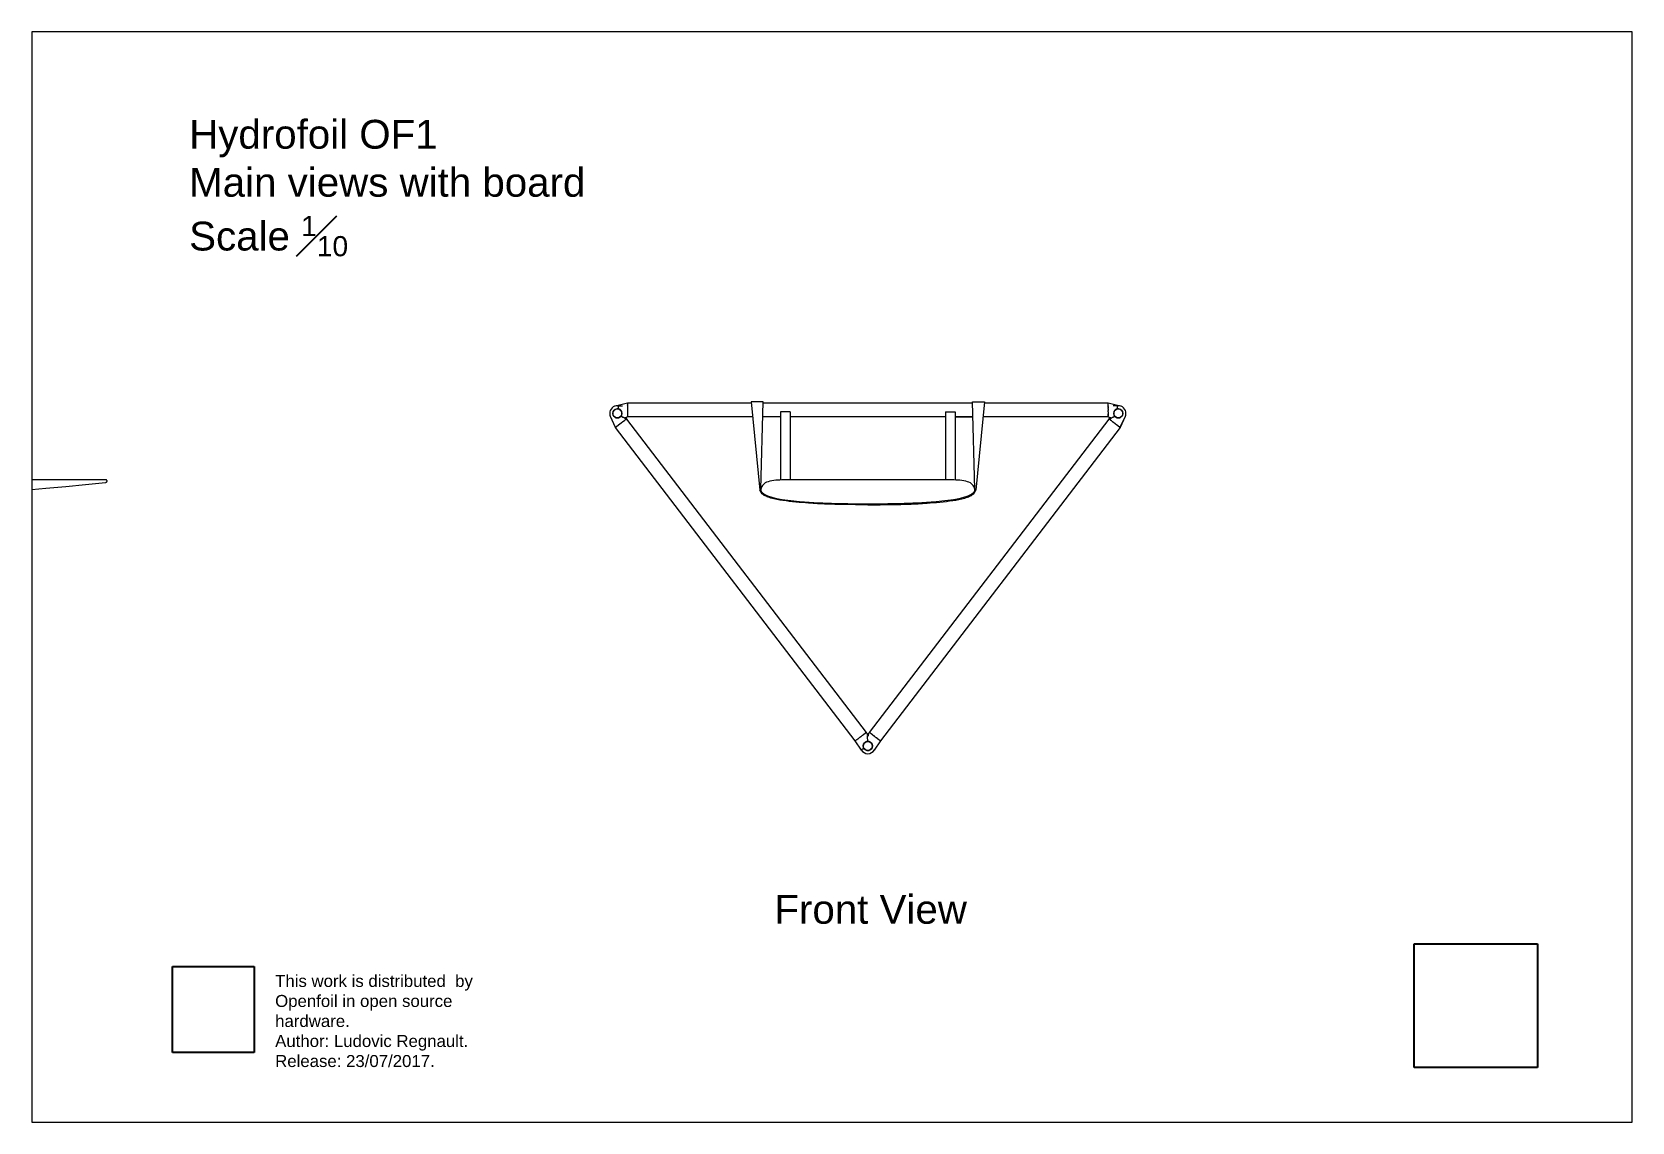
# Paper-space layout '13' of a CAD drawing. Header units: millimetres. Extents: x -23 to 310, y -9 to 218.
# The model-space entities are those that its viewports show. They can reach past a viewport. Long polylines and large blocks are cut down to what shows.
import ezdxf

# ---------------------------------------------------------------- set-up
doc = ezdxf.new("R2010")
doc.units = ezdxf.units.MM
doc.header["$LTSCALE"] = 0.05
for name, color, linetype, lineweight in [('Board', 52, 'Continuous', 13), ('Fixation part', 40, 'Continuous', 15), ('OF1', 7, 'Continuous', 15)]:
    doc.layers.add(name, color=color, linetype=linetype, lineweight=lineweight)
doc.layers.add('Text', color=8, linetype='Continuous')
doc.styles.get("Standard").update_dxf_attribs({"font": 'arial.ttf'})
picture_1 = doc.add_image_def('image1.jpg', size_in_pixel=(2362, 2362))
picture_2 = doc.add_image_def('image2.png', size_in_pixel=(761, 800))

psp = doc.layouts.new('13')

# ---------------------------------------------------------------- texts
at = {"color": 144, "true_color": 0x07839c, "insert": (27.79, 21.35), "char_height": 2.5, "attachment_point": 1}
psp.add_mtext_dynamic_manual_height_columns('This work is distributed  by Openfoil in open source hardware.\\PAuthor: Ludovic Regnault.\\PRelease: 23/07/2017.', width=53.1151, gutter_width=12.5, heights=[0], dxfattribs=at)
at = {"layer": 'Text', "insert": (9.9, 199.38), "char_height": 6, "attachment_point": 1}
psp.add_mtext_dynamic_manual_height_columns('\\A1;Hydrofoil OF1\\PMain views with board\\PScale {\\H0.7x;\\S1#10;}', width=81.4695, gutter_width=50, heights=[0], dxfattribs=at)

msp = doc.modelspace()

# ---------------------------------------------------------------- texts
at = {"layer": 'Text'}
msp.add_text('Front View', height=60, dxfattribs=at).set_placement((17491.9, 5561))

# ---------------------------------------------------------------- linework, layer by layer
at = {"layer": 'Board'}
for points, knots in [([(16099.9, 6479.6), (16100.7, 6479.9), (16102.5, 6480.3), (16103.9, 6483.2), (16102, 6485.2), (16100.6, 6485.4), (16099.9, 6485.5), (15873, 6485.5), (15646.1, 6485.5), (15419.3, 6485.5)], [0, 0, 0, 0, 2.507595, 5.396578, 7.419296, 9.641702, 9.641702, 9.641702, 690.248309, 690.248309, 690.248309, 690.248309]), ([(15424.3, 6446.9), (15594.6, 6446.5), (15820.4, 6451.6), (16044.9, 6474.1), (16099.9, 6479.6)], [2336.708293, 2336.708293, 2336.708293, 2336.708293, 2847.442374, 3013.361769, 3013.361769, 3013.361769, 3013.361769]), ([(17686.3, 6435.5), (17642.2, 6435.5), (17574.1, 6435.4), (17467.7, 6448.6), (17462.7, 6466.1), (17467.9, 6476.3), (17484.1, 6484.7), (17562.4, 6485.5), (17629.9, 6485.5), (17686.3, 6485.5), (17742.7, 6485.5), (17810.2, 6485.5), (17888.4, 6484.7), (17904.7, 6476.3), (17909.9, 6466.1), (17904.9, 6448.6), (17798.5, 6435.4), (17730.3, 6435.5), (17686.3, 6435.5)], [0, 0, 0, 0, 136.167469, 216.487987, 233.065049, 243.157724, 256.12334, 288.057761, 462.992225, 462.992225, 462.992225, 637.926688, 669.861109, 682.826725, 692.9194, 709.496462, 789.81698, 925.984449, 925.984449, 925.984449, 925.984449])]:
    msp.add_open_spline(points, degree=3, knots=knots, dxfattribs=at)
at = {"layer": 'Fixation part'}
for p, q in [((17468.5, 6647.6), (17443.5, 6647.6)), ((17443.5, 6647.6), (17461.8, 6464)), ((17463.8, 6465.6), (17468.5, 6647.6)), ((17524.4, 6626.5), (17504.4, 6626.5)), ((17504.5, 6626.5), (17504.5, 6484.9)), ((17524.4, 6626.5), (17524.5, 6485.1)), ((17848.2, 6626.5), (17848.1, 6485.1)), ((17848.2, 6626.5), (17868.2, 6626.5)), ((17868.1, 6626.5), (17868.1, 6484.9)), ((17904.1, 6647.6), (17929.1, 6647.6)), ((17908.8, 6465.6), (17904.1, 6647.6)), ((17929.1, 6647.6), (17910.8, 6464))]:
    msp.add_line(p, q, dxfattribs=at)
for points in [[(17686.3, 6433.5), (17679.5, 6433.5), (17672.7, 6433.5), (17652.2, 6433.5), (17638.5, 6433.6), (17619.7, 6434), (17615.1, 6434.2), (17601.1, 6434.6), (17591.5, 6435), (17577.5, 6435.8), (17573.4, 6436.1), (17560.9, 6436.9), (17552.3, 6437.5), (17534.4, 6439.1), (17525.1, 6440.1), (17507.2, 6442.4), (17498.6, 6443.8), (17486.6, 6446.7), (17482.5, 6447.9), (17475.8, 6450.3), (17473.1, 6451.5), (17468.9, 6453.9), (17467.4, 6455), (17465.4, 6456.9), (17464.8, 6457.5), (17463.6, 6459), (17463.1, 6459.8), (17462.2, 6461.7), (17462, 6462.7), (17461.8, 6463.8), (17461.8, 6463.9), (17461.8, 6464)], [(17686.3, 6433.5), (17693.1, 6433.5), (17699.9, 6433.5), (17720.4, 6433.5), (17734.1, 6433.6), (17752.9, 6434), (17757.5, 6434.2), (17771.5, 6434.6), (17781.1, 6435), (17795.1, 6435.8), (17799.2, 6436.1), (17811.7, 6436.9), (17820.3, 6437.5), (17838.2, 6439.1), (17847.5, 6440.1), (17865.4, 6442.4), (17874, 6443.8), (17886, 6446.7), (17890.1, 6447.9), (17896.8, 6450.3), (17899.5, 6451.5), (17903.6, 6453.9), (17905.2, 6455), (17907.2, 6456.9), (17907.8, 6457.5), (17909, 6459), (17909.5, 6459.8), (17910.3, 6461.7), (17910.6, 6462.7), (17910.8, 6463.8), (17910.8, 6463.9), (17910.8, 6464)]]:
    msp.add_open_spline(points, degree=3, knots=[0, 0, 0, 0, 21.100568, 21.100568, 63.301705, 63.301705, 76.82051, 76.82051, 103.858119, 103.858119, 114.869008, 114.869008, 136.890787, 136.890787, 158.986479, 158.986479, 181.08217, 181.08217, 193.980061, 193.980061, 204.577481, 204.577481, 212.692426, 212.692426, 216.621914, 216.621914, 221.352002, 221.352002, 226.082089, 226.082089, 226.444459, 226.444459, 226.444459, 226.444459], dxfattribs=at)
at = {"layer": 'OF1'}
for p, q in [((17161.4, 6639.2), (17186.5, 6645.6)), ((17165.6, 6639.6), (17165.7, 6639.6)), ((17165.8, 6639.6), (17176.1, 6639.4)), ((17167.7, 6632.8), (17167.7, 6632.9)), ((17186.5, 6645.5), (17186.5, 6645.6)), ((17186.5, 6645.6), (17186.5, 6645.6)), ((17186.5, 6645.6), (17186.5, 6645.6)), ((17186.5, 6645.6), (17186.5, 6645.6)), ((17186.5, 6645.6), (17186.5, 6645.6)), ((17186.5, 6645.6), (17186.5, 6645.6)), ((17186.5, 6645.6), (17186.5, 6645.6)), ((17186.5, 6645.6), (17186.5, 6645.6)), ((17186.5, 6645.6), (17186.5, 6645.6)), ((17186.5, 6645.6), (17186.5, 6645.6)), ((17186.5, 6645.6), (17186.5, 6645.6)), ((17186.5, 6645.6), (17186.5, 6645.6)), ((17186.5, 6645.6), (17186.5, 6645.6)), ((17186.5, 6645.6), (17443.7, 6645.6)), ((17186.5, 6645.4), (17186.5, 6645.5)), ((17186.5, 6645.5), (17186.5, 6645.5)), ((17186.5, 6645.5), (17186.5, 6645.5)), ((17186.5, 6645.5), (17186.5, 6645.5)), ((17186.5, 6645.5), (17186.5, 6645.5)), ((17186.5, 6645.5), (17186.5, 6645.5)), ((17186.5, 6645.5), (17186.5, 6645.5)), ((17186.5, 6645.5), (17186.5, 6645.5)), ((17186.5, 6645.4), (17186.5, 6645.4)), ((17186.5, 6645.4), (17186.5, 6645.4)), ((17186.5, 6645.4), (17186.5, 6645.4)), ((17186.5, 6645.4), (17186.5, 6645.4)), ((17186.5, 6645.4), (17186.5, 6645.3)), ((17186.5, 6645.3), (17186.5, 6645.3)), ((17186.5, 6645.3), (17186.5, 6645.3)), ((17186.5, 6645.3), (17186.5, 6645.3)), ((17186.5, 6645.3), (17186.5, 6645.3)), ((17186.5, 6645.3), (17186.5, 6645.3)), ((17186.5, 6645.3), (17186.5, 6645.3)), ((17186.5, 6645.3), (17186.5, 6645.2)), ((17186.5, 6645.1), (17186.5, 6645.2)), ((17186.5, 6645.2), (17186.5, 6645.2)), ((17186.5, 6645.2), (17186.5, 6645.2)), ((17186.5, 6645.1), (17186.5, 6645.1)), ((17186.5, 6645.1), (17186.5, 6645.1)), ((17186.5, 6645.1), (17186.5, 6645)), ((17186.5, 6645), (17186.5, 6645)), ((17186.5, 6645), (17186.5, 6644.9)), ((17186.5, 6644.7), (17186.5, 6644.9)), ((17186.5, 6644.9), (17186.5, 6644.9)), ((17186.5, 6644.9), (17186.5, 6644.9)), ((17186.5, 6644.6), (17186.5, 6644.7)), ((17186.5, 6644.7), (17186.5, 6644.7)), ((17186.5, 6644.5), (17186.5, 6644.6)), ((17186.5, 6644.6), (17186.5, 6644.6)), ((17186.5, 6644.5), (17186.5, 6644.4)), ((17186.5, 6644.4), (17186.5, 6644.4)), ((17186.5, 6644.4), (17186.5, 6644.3)), ((17186.5, 6644.2), (17186.5, 6644.3)), ((17186.5, 6644.1), (17186.5, 6644.2)), ((17186.5, 6644.2), (17186.5, 6644.2)), ((17186.5, 6644), (17186.5, 6644.1)), ((17186.5, 6644.1), (17186.5, 6644.1)), ((17186.5, 6643.9), (17186.5, 6644)), ((17186.5, 6644), (17186.5, 6644)), ((17186.5, 6643.9), (17186.5, 6643.8)), ((17186.5, 6643.8), (17186.5, 6643.8)), ((17186.5, 6643.8), (17186.5, 6643.8)), ((17186.5, 6643.8), (17186.5, 6643.7)), ((17186.5, 6643.6), (17186.5, 6643.7)), ((17186.5, 6643.5), (17186.5, 6643.6)), ((17186.5, 6643.6), (17186.5, 6643.6)), ((17186.5, 6643.5), (17186.5, 6643.4)), ((17186.5, 6643.4), (17186.5, 6643.4)), ((17186.5, 6643.4), (17186.5, 6643.3)), ((17186.5, 6643.3), (17186.5, 6643.3)), ((17186.5, 6643.3), (17186.5, 6643.1)), ((17186.5, 6643.1), (17186.5, 6643.1)), ((17186.5, 6643.1), (17186.5, 6643)), ((17186.5, 6643), (17186.5, 6643)), ((17186.5, 6643), (17186.5, 6642.6)), ((17186.5, 6642.5), (17186.5, 6642.6)), ((17186.5, 6642.5), (17186.5, 6642.3)), ((17186.5, 6642.2), (17186.5, 6642.3)), ((17186.5, 6642.2), (17186.5, 6642)), ((17186.5, 6642), (17186.5, 6642)), ((17186.5, 6642), (17186.5, 6641.9)), ((17186.5, 6641.9), (17186.5, 6641.9)), ((17186.5, 6641.9), (17186.5, 6641.8)), ((17186.5, 6641.8), (17186.5, 6641.8)), ((17186.5, 6641.8), (17186.5, 6641.7)), ((17186.5, 6641.7), (17186.5, 6641.7)), ((17186.5, 6641.7), (17186.5, 6641.6)), ((17186.5, 6641.6), (17186.5, 6641.6)), ((17186.5, 6641.6), (17186.5, 6641.5)), ((17186.5, 6641.5), (17186.5, 6641.5)), ((17186.5, 6641.5), (17186.5, 6641.4)), ((17186.5, 6641.3), (17186.5, 6641.4)), ((17186.5, 6641.2), (17186.5, 6641.3)), ((17186.5, 6641.3), (17186.5, 6641.3)), ((17186.5, 6641.1), (17186.5, 6641.2)), ((17186.5, 6641.2), (17186.5, 6641.2)), ((17186.5, 6641.2), (17186.5, 6641.2)), ((17186.5, 6640.9), (17186.5, 6641.1)), ((17186.5, 6641.1), (17186.5, 6641.1)), ((17186.5, 6640.9), (17186.5, 6640.8)), ((17186.5, 6640.7), (17186.5, 6640.8)), ((17186.5, 6640.6), (17186.5, 6640.7)), ((17186.5, 6640.7), (17186.5, 6640.7)), ((17186.5, 6640.5), (17186.5, 6640.6)), ((17186.5, 6640.6), (17186.5, 6640.6)), ((17186.5, 6640.4), (17186.5, 6640.5)), ((17186.5, 6640.5), (17186.5, 6640.5)), ((17186.5, 6640.4), (17186.5, 6640.3)), ((17186.5, 6640.2), (17186.5, 6640.3)), ((17186.5, 6640.1), (17186.5, 6640.2)), ((17186.5, 6640.2), (17186.5, 6640.2)), ((17186.5, 6640), (17186.5, 6640.1)), ((17186.5, 6640.1), (17186.5, 6640.1)), ((17186.5, 6640), (17186.5, 6639.9)), ((17186.5, 6639.8), (17186.5, 6639.9)), ((17186.5, 6639.7), (17186.5, 6639.8)), ((17186.5, 6639.8), (17186.5, 6639.8)), ((17186.5, 6639.7), (17186.5, 6639.6)), ((17186.5, 6639.5), (17186.5, 6639.6)), ((17186.5, 6639.4), (17186.5, 6639.5)), ((17186.5, 6639.5), (17186.5, 6639.5)), ((17186.5, 6639.4), (17186.5, 6639.3)), ((17186.5, 6639.3), (17186.5, 6639.3)), ((17186.5, 6639.3), (17186.5, 6639.2)), ((17186.5, 6639.2), (17186.5, 6639.2)), ((17186.5, 6639.2), (17186.5, 6638.7)), ((17186.5, 6638.7), (17186.5, 6638.6)), ((17186.5, 6638.6), (17186.5, 6638.6)), ((17186.5, 6638.6), (17186.5, 6638.5)), ((17186.5, 6638.5), (17186.5, 6638.5)), ((17186.5, 6638.5), (17186.5, 6638.5)), ((17186.5, 6638.5), (17186.5, 6638.3)), ((17186.5, 6638.3), (17186.5, 6638.3)), ((17186.5, 6638.3), (17186.5, 6637.7)), ((17186.5, 6637.7), (17186.5, 6637.7)), ((17186.5, 6637.7), (17186.5, 6637.6)), ((17186.5, 6637.6), (17186.5, 6637.5)), ((17186.5, 6637.5), (17186.5, 6637.3)), ((17186.5, 6637.3), (17186.5, 6637.3)), ((17186.5, 6637.3), (17186.5, 6637.1)), ((17186.5, 6637.3), (17186.5, 6637.3)), ((17186.5, 6637.1), (17186.5, 6636.9)), ((17186.5, 6636.9), (17186.5, 6636.9)), ((17186.5, 6636.9), (17186.5, 6636.8)), ((17186.5, 6636.8), (17186.5, 6636.7)), ((17186.5, 6636.7), (17186.5, 6636.5)), ((17186.5, 6636.5), (17186.5, 6636.3)), ((17186.5, 6636.5), (17186.5, 6636.5)), ((17186.5, 6636.3), (17186.5, 6636.2)), ((17186.5, 6636.2), (17186.5, 6636)), ((17186.5, 6636), (17186.5, 6635.7)), ((17186.5, 6635.7), (17186.5, 6635.6)), ((17186.5, 6635.6), (17186.5, 6635.5)), ((17186.5, 6635.5), (17186.5, 6635.4)), ((17186.5, 6635.4), (17186.5, 6635.2)), ((17186.5, 6635.2), (17186.5, 6635.1)), ((17186.5, 6635.1), (17186.5, 6635.1)), ((17186.5, 6635.1), (17186.5, 6634.7)), ((17186.5, 6634.7), (17186.5, 6634.6)), ((17186.5, 6634.6), (17186.5, 6634.4)), ((17186.5, 6634.4), (17186.5, 6634.3)), ((17186.5, 6634.3), (17186.5, 6634.1)), ((17186.5, 6634.1), (17186.5, 6634.1)), ((17186.5, 6634.1), (17186.5, 6634)), ((17186.5, 6634), (17186.5, 6633.9)), ((17186.5, 6633.9), (17186.5, 6633.8)), ((17186.5, 6633.8), (17186.5, 6633.4)), ((17186.5, 6633.4), (17186.5, 6633.3)), ((17186.5, 6633.3), (17186.5, 6633.1)), ((17186.5, 6633.1), (17186.5, 6633.1)), ((17186.5, 6633.1), (17186.5, 6633)), ((17186.5, 6633), (17186.5, 6632.8)), ((17186.5, 6632.8), (17186.5, 6632.7)), ((17186.5, 6632.7), (17186.5, 6632.7)), ((17186.5, 6632.7), (17186.5, 6632.5)), ((17186.5, 6632.5), (17186.5, 6632.5)), ((17186.5, 6632.5), (17186.5, 6632.3)), ((17186.5, 6632.3), (17186.5, 6632.3)), ((17186.5, 6632.3), (17186.5, 6632.1)), ((17186.5, 6632.1), (17186.5, 6632.1)), ((17186.5, 6632.1), (17186.5, 6632.1)), ((17186.5, 6632.1), (17186.5, 6632)), ((17186.5, 6632), (17186.5, 6631.9)), ((17186.5, 6631.9), (17186.5, 6631.8)), ((17186.5, 6631.8), (17186.5, 6631.8)), ((17186.5, 6631.8), (17186.5, 6631.7)), ((17186.5, 6631.7), (17186.5, 6631.6)), ((17186.5, 6631.6), (17186.5, 6631.5)), ((17186.5, 6631.6), (17186.5, 6631.6)), ((17186.5, 6631.5), (17186.5, 6631.4)), ((17186.5, 6631.4), (17186.5, 6631.4)), ((17186.5, 6631.4), (17186.5, 6631.3)), ((17186.5, 6631.3), (17186.5, 6631.2)), ((17186.5, 6631.2), (17186.5, 6631.1)), ((17186.5, 6631.1), (17186.5, 6631.1)), ((17186.5, 6631.1), (17186.5, 6631)), ((17186.5, 6631), (17186.5, 6631)), ((17186.5, 6631), (17186.5, 6630.9)), ((17186.5, 6630.9), (17186.5, 6630.8)), ((17186.5, 6630.9), (17186.5, 6630.9)), ((17186.5, 6630.8), (17186.5, 6630.4)), ((17186.5, 6630.4), (17186.5, 6630.2)), ((17186.5, 6630.2), (17186.5, 6630.1)), ((17186.5, 6630.2), (17186.5, 6630.2)), ((17186.5, 6630.1), (17186.5, 6630)), ((17186.5, 6630), (17186.5, 6629.9)), ((17186.5, 6629.9), (17186.5, 6629.8)), ((17186.5, 6629.9), (17186.5, 6629.9)), ((17186.5, 6629.8), (17186.5, 6629.8)), ((17186.5, 6629.8), (17186.5, 6629.7)), ((17186.5, 6629.7), (17186.5, 6629.6)), ((17186.5, 6629.6), (17186.5, 6629.5)), ((17186.5, 6629.5), (17186.5, 6629.4)), ((17186.5, 6629.4), (17186.5, 6629)), ((17186.5, 6629), (17186.5, 6629)), ((17186.5, 6629), (17186.5, 6628.9)), ((17186.5, 6628.9), (17186.5, 6628.8)), ((17186.5, 6628.8), (17186.5, 6628.7)), ((17186.5, 6628.7), (17186.5, 6628.6)), ((17186.5, 6628.6), (17186.5, 6628.5)), ((17186.5, 6628.5), (17186.5, 6628.5)), ((17186.5, 6628.5), (17186.5, 6628.4)), ((17186.5, 6628.4), (17186.5, 6628.1)), ((17186.5, 6628.4), (17186.5, 6628.4)), ((17186.5, 6628.1), (17186.5, 6628)), ((17186.5, 6628), (17186.5, 6627.9)), ((17186.5, 6627.9), (17186.5, 6627.5)), ((17186.5, 6627.5), (17186.5, 6627.3)), ((17186.5, 6627.3), (17186.5, 6627.2)), ((17186.5, 6627.2), (17186.5, 6627.2)), ((17186.5, 6627.2), (17186.5, 6627.2)), ((17186.5, 6627.2), (17186.5, 6626.9)), ((17186.5, 6626.9), (17186.5, 6626.9)), ((17186.5, 6626.9), (17186.5, 6626.8)), ((17186.5, 6626.8), (17186.5, 6626.8)), ((17186.5, 6626.8), (17186.5, 6626.6)), ((17186.5, 6626.6), (17186.5, 6626.6)), ((17186.5, 6626.6), (17186.5, 6626.5)), ((17186.5, 6626.5), (17186.5, 6626.4)), ((17186.5, 6626.4), (17186.5, 6626.2)), ((17186.5, 6626.4), (17186.5, 6626.4)), ((17186.5, 6626.2), (17186.5, 6626.1)), ((17186.5, 6626.2), (17186.5, 6626.2)), ((17186.5, 6626.1), (17186.5, 6626)), ((17186.5, 6626.1), (17186.5, 6626.1)), ((17186.5, 6626), (17186.5, 6625.9)), ((17186.5, 6625.9), (17186.5, 6625.8)), ((17186.5, 6625.8), (17186.5, 6625.8)), ((17186.5, 6625.8), (17186.5, 6625.7)), ((17186.5, 6625.8), (17186.5, 6625.8)), ((17186.5, 6625.7), (17186.5, 6625.6)), ((17186.5, 6625.7), (17186.5, 6625.7)), ((17186.5, 6625.6), (17186.5, 6625.5)), ((17186.5, 6625.6), (17186.5, 6625.6)), ((17186.5, 6625.5), (17186.5, 6625.4)), ((17186.5, 6625.5), (17186.5, 6625.5)), ((17186.5, 6625.4), (17186.5, 6625.4)), ((17468.4, 6645.6), (17904.2, 6645.6)), ((17928.9, 6645.6), (18186.1, 6645.6)), ((18186.1, 6645.5), (18186.1, 6645.6)), ((18186.1, 6645.6), (18186.1, 6645.6)), ((18186.1, 6645.6), (18186.1, 6645.6)), ((18186.1, 6645.6), (18186.1, 6645.6)), ((18186.1, 6645.6), (18186.1, 6645.6)), ((18186.1, 6645.6), (18186.1, 6645.6)), ((18186.1, 6645.6), (18186.1, 6645.6)), ((18186.1, 6645.6), (18186.1, 6645.6)), ((18186.1, 6645.6), (18186.1, 6645.6)), ((18186.1, 6645.6), (18186.1, 6645.6)), ((18186.1, 6645.6), (18186.1, 6645.6)), ((18186.1, 6645.6), (18186.1, 6645.6)), ((18186.1, 6645.6), (18186.1, 6645.6)), ((18186.1, 6645.6), (18211.2, 6639.2)), ((18186.1, 6645.4), (18186.1, 6645.5)), ((18186.1, 6645.5), (18186.1, 6645.5)), ((18186.1, 6645.5), (18186.1, 6645.5)), ((18186.1, 6645.5), (18186.1, 6645.5)), ((18186.1, 6645.4), (18186.1, 6645.4)), ((18186.1, 6645.3), (18186.1, 6645.4)), ((18186.1, 6645.4), (18186.1, 6645.4)), ((18186.1, 6645.3), (18186.1, 6645.3)), ((18186.1, 6645.3), (18186.1, 6645.3)), ((18186.1, 6645.1), (18186.1, 6645.3)), ((18186.1, 6645.3), (18186.1, 6645.3)), ((18186.1, 6645), (18186.1, 6645.1)), ((18186.1, 6645.1), (18186.1, 6645.1)), ((18186.1, 6645.1), (18186.1, 6645.1)), ((18186.1, 6644.9), (18186.1, 6645)), ((18186.1, 6645), (18186.1, 6645)), ((18186.1, 6644.7), (18186.1, 6644.9)), ((18186.1, 6644.9), (18186.1, 6644.9)), ((18186.1, 6644.6), (18186.1, 6644.7)), ((18186.1, 6644.7), (18186.1, 6644.7)), ((18186.1, 6644.4), (18186.1, 6644.6)), ((18186.1, 6644.6), (18186.1, 6644.6)), ((18186.1, 6644.6), (18186.1, 6644.6)), ((18186.1, 6644.2), (18186.1, 6644.4)), ((18186.1, 6644.4), (18186.1, 6644.4)), ((18186.1, 6644.1), (18186.1, 6644.2)), ((18186.1, 6644.2), (18186.1, 6644.2)), ((18186.1, 6644), (18186.1, 6644.1)), ((18186.1, 6644.1), (18186.1, 6644.1)), ((18186.1, 6643.9), (18186.1, 6644)), ((18186.1, 6643.9), (18186.1, 6643.9)), ((18186.1, 6643.8), (18186.1, 6643.9)), ((18186.1, 6643.7), (18186.1, 6643.8)), ((18186.1, 6643.8), (18186.1, 6643.8)), ((18186.1, 6643.6), (18186.1, 6643.7)), ((18186.1, 6643.7), (18186.1, 6643.7)), ((18186.1, 6643.5), (18186.1, 6643.6)), ((18186.1, 6643.6), (18186.1, 6643.6)), ((18186.1, 6643.4), (18186.1, 6643.5)), ((18186.1, 6643.4), (18186.1, 6643.4)), ((18186.1, 6643.3), (18186.1, 6643.4)), ((18186.1, 6643.3), (18186.1, 6643.3)), ((18186.1, 6642.7), (18186.1, 6643.3)), ((18186.1, 6642.7), (18186.1, 6642.7)), ((18186.1, 6642.6), (18186.1, 6642.7)), ((18186.1, 6642.5), (18186.1, 6642.6)), ((18186.1, 6642.3), (18186.1, 6642.5)), ((18186.1, 6642.2), (18186.1, 6642.3)), ((18186.1, 6642), (18186.1, 6642.2)), ((18186.1, 6642), (18186.1, 6642)), ((18186.1, 6641.9), (18186.1, 6642)), ((18186.1, 6641.9), (18186.1, 6641.9)), ((18186.1, 6641.8), (18186.1, 6641.9)), ((18186.1, 6641.8), (18186.1, 6641.8)), ((18186.1, 6641.7), (18186.1, 6641.8)), ((18186.1, 6641.7), (18186.1, 6641.7)), ((18186.1, 6641.6), (18186.1, 6641.7)), ((18186.1, 6641.6), (18186.1, 6641.6)), ((18186.1, 6641.5), (18186.1, 6641.6)), ((18186.1, 6641.4), (18186.1, 6641.5)), ((18186.1, 6641.3), (18186.1, 6641.4)), ((18186.1, 6641.4), (18186.1, 6641.4)), ((18186.1, 6641.2), (18186.1, 6641.3)), ((18186.1, 6641.3), (18186.1, 6641.3)), ((18186.1, 6641.1), (18186.1, 6641.2)), ((18186.1, 6641.2), (18186.1, 6641.2)), ((18186.1, 6641.2), (18186.1, 6641.2)), ((18186.1, 6640.8), (18186.1, 6641.1)), ((18186.1, 6641.1), (18186.1, 6641.1)), ((18186.1, 6640.7), (18186.1, 6640.8)), ((18186.1, 6640.8), (18186.1, 6640.8)), ((18186.1, 6640.6), (18186.1, 6640.7)), ((18186.1, 6640.7), (18186.1, 6640.7)), ((18186.1, 6640.5), (18186.1, 6640.6)), ((18186.1, 6640.6), (18186.1, 6640.6)), ((18186.1, 6640.4), (18186.1, 6640.5)), ((18186.1, 6640.5), (18186.1, 6640.5)), ((18186.1, 6640.3), (18186.1, 6640.4)), ((18186.1, 6640.2), (18186.1, 6640.3)), ((18186.1, 6640.1), (18186.1, 6640.2)), ((18186.1, 6640.2), (18186.1, 6640.2)), ((18186.1, 6640), (18186.1, 6640.1)), ((18186.1, 6639.9), (18186.1, 6640)), ((18186.1, 6639.8), (18186.1, 6639.9)), ((18186.1, 6639.9), (18186.1, 6639.9)), ((18186.1, 6639.7), (18186.1, 6639.8)), ((18186.1, 6639.8), (18186.1, 6639.8)), ((18186.1, 6639.6), (18186.1, 6639.7)), ((18186.1, 6639.5), (18186.1, 6639.6)), ((18186.1, 6639.4), (18186.1, 6639.5)), ((18186.1, 6639.5), (18186.1, 6639.5)), ((18186.1, 6639.3), (18186.1, 6639.4)), ((18186.1, 6639.3), (18186.1, 6639.3)), ((18186.1, 6639.2), (18186.1, 6639.3)), ((18186.1, 6639.2), (18186.1, 6639.2)), ((18186.1, 6639.2), (18186.1, 6638.7)), ((18186.1, 6638.6), (18186.1, 6638.7)), ((18186.1, 6638.6), (18186.1, 6638.6)), ((18186.1, 6638.5), (18186.1, 6638.6)), ((18186.1, 6638.5), (18186.1, 6638.5)), ((18186.1, 6638.5), (18186.1, 6638.5)), ((18186.1, 6638.3), (18186.1, 6638.5)), ((18186.1, 6638.3), (18186.1, 6638.3)), ((18186.1, 6638.1), (18186.1, 6638.3)), ((18186.1, 6638.1), (18186.1, 6638.1)), ((18186.1, 6637.7), (18186.1, 6638.1)), ((18186.1, 6637.7), (18186.1, 6637.7)), ((18186.1, 6637.5), (18186.1, 6637.7)), ((18186.1, 6637.5), (18186.1, 6637.4)), ((18186.1, 6637.4), (18186.1, 6637.3)), ((18186.1, 6637.4), (18186.1, 6637.4)), ((18186.1, 6637.3), (18186.1, 6637.1)), ((18186.1, 6637.3), (18186.1, 6637.3)), ((18186.1, 6636.9), (18186.1, 6637.1)), ((18186.1, 6636.9), (18186.1, 6636.9)), ((18186.1, 6636.9), (18186.1, 6636.8)), ((18186.1, 6636.8), (18186.1, 6636.6)), ((18186.1, 6636.8), (18186.1, 6636.8)), ((18186.1, 6636.5), (18186.1, 6636.6)), ((18186.1, 6636.5), (18186.1, 6636.3)), ((18186.1, 6636.2), (18186.1, 6636.3)), ((18186.1, 6636.2), (18186.1, 6636)), ((18186.1, 6636), (18186.1, 6635.7)), ((18186.1, 6635.7), (18186.1, 6635.5)), ((18186.1, 6635.7), (18186.1, 6635.7)), ((18186.1, 6635.4), (18186.1, 6635.5)), ((18186.1, 6635.4), (18186.1, 6635.2)), ((18186.1, 6635.2), (18186.1, 6635.1)), ((18186.1, 6635.2), (18186.1, 6635.2)), ((18186.1, 6635.1), (18186.1, 6634.7)), ((18186.1, 6634.6), (18186.1, 6634.7)), ((18186.1, 6634.6), (18186.1, 6634.4)), ((18186.1, 6634.4), (18186.1, 6634.1)), ((18186.1, 6634.4), (18186.1, 6634.4)), ((18186.1, 6634.1), (18186.1, 6633.9)), ((18186.1, 6634.1), (18186.1, 6634.1)), ((18186.1, 6633.8), (18186.1, 6633.9)), ((18186.1, 6633.8), (18186.1, 6633.4)), ((18186.1, 6633.3), (18186.1, 6633.4)), ((18186.1, 6633.3), (18186.1, 6633.1)), ((18186.1, 6633.1), (18186.1, 6633.1)), ((18186.1, 6633), (18186.1, 6633.1)), ((18186.1, 6633), (18186.1, 6632.9)), ((18186.1, 6632.8), (18186.1, 6632.9)), ((18186.1, 6632.8), (18186.1, 6632.7)), ((18186.1, 6632.5), (18186.1, 6632.7)), ((18186.1, 6632.5), (18186.1, 6632.5)), ((18186.1, 6632.3), (18186.1, 6632.5)), ((18186.1, 6632.3), (18186.1, 6632.3)), ((18186.1, 6632.1), (18186.1, 6632.3)), ((18186.1, 6632.1), (18186.1, 6632.1)), ((18186.1, 6632), (18186.1, 6632.1)), ((18186.1, 6632), (18186.1, 6631.9)), ((18186.1, 6631.9), (18186.1, 6631.8)), ((18186.1, 6631.9), (18186.1, 6631.9)), ((18186.1, 6631.7), (18186.1, 6631.8)), ((18186.1, 6631.7), (18186.1, 6631.7)), ((18186.1, 6631.6), (18186.1, 6631.7)), ((18186.1, 6631.6), (18186.1, 6631.5)), ((18186.1, 6631.4), (18186.1, 6631.5)), ((18186.1, 6631.4), (18186.1, 6631.4)), ((18186.1, 6631.3), (18186.1, 6631.4)), ((18186.1, 6631.3), (18186.1, 6631.2)), ((18186.1, 6631.1), (18186.1, 6631.2)), ((18186.1, 6631.1), (18186.1, 6631.1)), ((18186.1, 6631), (18186.1, 6631.1)), ((18186.1, 6631), (18186.1, 6631)), ((18186.1, 6631), (18186.1, 6630.9)), ((18186.1, 6630.9), (18186.1, 6630.8)), ((18186.1, 6630.9), (18186.1, 6630.9)), ((18186.1, 6630.7), (18186.1, 6630.8)), ((18186.1, 6630.7), (18186.1, 6630.6)), ((18186.1, 6630.4), (18186.1, 6630.6)), ((18186.1, 6630.4), (18186.1, 6630.2)), ((18186.1, 6630.2), (18186.1, 6630.1)), ((18186.1, 6630.2), (18186.1, 6630.2)), ((18186.1, 6630), (18186.1, 6630.1)), ((18186.1, 6630), (18186.1, 6629.9)), ((18186.1, 6629.9), (18186.1, 6629.8)), ((18186.1, 6629.9), (18186.1, 6629.9)), ((18186.1, 6629.7), (18186.1, 6629.8)), ((18186.1, 6629.7), (18186.1, 6629.6)), ((18186.1, 6629.6), (18186.1, 6629.4)), ((18186.1, 6629.6), (18186.1, 6629.6)), ((18186.1, 6629.1), (18186.1, 6629.4)), ((18186.1, 6629.1), (18186.1, 6629)), ((18186.1, 6628.9), (18186.1, 6629)), ((18186.1, 6628.9), (18186.1, 6628.8)), ((18186.1, 6628.7), (18186.1, 6628.8)), ((18186.1, 6628.7), (18186.1, 6628.6)), ((18186.1, 6628.5), (18186.1, 6628.6)), ((18186.1, 6628.5), (18186.1, 6628.5)), ((18186.1, 6628.5), (18186.1, 6628.5)), ((18186.1, 6628.4), (18186.1, 6628.5)), ((18186.1, 6628.4), (18186.1, 6628.1)), ((18186.1, 6628), (18186.1, 6628.1)), ((18186.1, 6628), (18186.1, 6627.9)), ((18186.1, 6627.5), (18186.1, 6627.9)), ((18186.1, 6627.5), (18186.1, 6627.3)), ((18186.1, 6627.2), (18186.1, 6627.3)), ((18186.1, 6627.2), (18186.1, 6627.2)), ((18186.1, 6627.2), (18186.1, 6627.2)), ((18186.1, 6626.9), (18186.1, 6627.2)), ((18186.1, 6626.9), (18186.1, 6626.9)), ((18186.1, 6626.8), (18186.1, 6626.9)), ((18186.1, 6626.8), (18186.1, 6626.8)), ((18186.1, 6626.6), (18186.1, 6626.8)), ((18186.1, 6626.6), (18186.1, 6626.6)), ((18186.1, 6626.5), (18186.1, 6626.6)), ((18186.1, 6626.5), (18186.1, 6626.4)), ((18186.1, 6626.4), (18186.1, 6626.2)), ((18186.1, 6626.4), (18186.1, 6626.4)), ((18186.1, 6626.2), (18186.1, 6626.1)), ((18186.1, 6626.2), (18186.1, 6626.2)), ((18186.1, 6626.1), (18186.1, 6626)), ((18186.1, 6626.1), (18186.1, 6626.1)), ((18186.1, 6625.9), (18186.1, 6626)), ((18186.1, 6625.9), (18186.1, 6625.8)), ((18186.1, 6625.8), (18186.1, 6625.8)), ((18186.1, 6625.8), (18186.1, 6625.7)), ((18186.1, 6625.8), (18186.1, 6625.8)), ((18186.1, 6625.7), (18186.1, 6625.6)), ((18186.1, 6625.7), (18186.1, 6625.7)), ((18186.1, 6625.6), (18186.1, 6625.5)), ((18186.1, 6625.6), (18186.1, 6625.6)), ((18186.1, 6625.5), (18186.1, 6625.4)), ((18186.1, 6625.5), (18186.1, 6625.5)), ((18186.1, 6625.4), (18186.1, 6625.4)), ((18206.8, 6639.6), (18196.5, 6639.4)), ((18204.9, 6632.8), (18204.9, 6632.9)), ((17161.1, 6594.2), (17150.8, 6616.8)), ((17161.2, 6594.3), (17161.1, 6594.3)), ((17161.1, 6594.3), (17161.1, 6594.3)), ((17161.1, 6594.3), (17161.1, 6594.3)), ((17161.1, 6594.3), (17161.1, 6594.3)), ((17161.1, 6594.3), (17161.1, 6594.2)), ((17161.1, 6594.2), (17161.1, 6594.2)), ((17161.1, 6594.2), (17161.1, 6594.2)), ((17161.1, 6594.2), (17161.1, 6594.2)), ((17660, 5941.7), (17161.1, 6594.2)), ((17161.3, 6594.4), (17161.2, 6594.3)), ((17161.2, 6594.3), (17161.2, 6594.3)), ((17161.2, 6594.3), (17161.2, 6594.3)), ((17161.2, 6594.3), (17161.2, 6594.3)), ((17161.2, 6594.3), (17161.2, 6594.3)), ((17161.2, 6594.3), (17161.2, 6594.3)), ((17161.2, 6594.3), (17161.2, 6594.3)), ((17161.2, 6594.3), (17161.2, 6594.3)), ((17161.3, 6594.4), (17161.3, 6594.4)), ((17161.3, 6594.4), (17161.3, 6594.4)), ((17161.4, 6594.4), (17161.3, 6594.4)), ((17161.3, 6594.4), (17161.3, 6594.4)), ((17161.5, 6594.5), (17161.4, 6594.4)), ((17161.4, 6594.4), (17161.4, 6594.4)), ((17161.5, 6594.6), (17161.5, 6594.5)), ((17161.6, 6594.6), (17161.5, 6594.6)), ((17161.9, 6594.9), (17161.6, 6594.6)), ((17161.6, 6594.6), (17161.6, 6594.6)), ((17161.6, 6594.6), (17161.6, 6594.6)), ((17162, 6594.9), (17161.9, 6594.9)), ((17162.3, 6595.1), (17162, 6594.9)), ((17162, 6594.9), (17162, 6594.9)), ((17162.9, 6595.6), (17162.3, 6595.2)), ((17162.3, 6595.2), (17162.3, 6595.1)), ((17163.1, 6595.8), (17162.9, 6595.6)), ((17163.1, 6595.8), (17163.1, 6595.8)), ((17163.2, 6595.8), (17163.1, 6595.8)), ((17163.3, 6595.9), (17163.2, 6595.8)), ((17163.6, 6596.1), (17163.3, 6595.9)), ((17163.7, 6596.2), (17163.6, 6596.1)), ((17163.9, 6596.3), (17163.7, 6596.2)), ((17163.9, 6596.4), (17163.9, 6596.4)), ((17164, 6596.4), (17163.9, 6596.4)), ((17163.9, 6596.4), (17163.9, 6596.3)), ((17164.1, 6596.5), (17164, 6596.4)), ((17164.1, 6596.6), (17164.1, 6596.5)), ((17164.2, 6596.6), (17164.1, 6596.6)), ((17164.2, 6596.6), (17164.2, 6596.6)), ((17164.3, 6596.6), (17164.2, 6596.6)), ((17164.4, 6596.8), (17164.3, 6596.7)), ((17164.3, 6596.7), (17164.3, 6596.6)), ((17164.6, 6596.9), (17164.4, 6596.8)), ((17164.4, 6596.8), (17164.4, 6596.8)), ((17164.8, 6597), (17164.6, 6596.9)), ((17164.6, 6596.9), (17164.6, 6596.9)), ((17164.9, 6597.1), (17164.8, 6597.1)), ((17164.8, 6597.1), (17164.8, 6597)), ((17164.8, 6597), (17164.8, 6597)), ((17165, 6597.2), (17164.9, 6597.1)), ((17164.9, 6597.1), (17164.9, 6597.1)), ((17165.1, 6597.2), (17165, 6597.2)), ((17165.2, 6597.3), (17165.1, 6597.3)), ((17165.1, 6597.3), (17165.1, 6597.3)), ((17165.1, 6597.3), (17165.1, 6597.2)), ((17165.1, 6597.3), (17165.1, 6597.3)), ((17165.3, 6597.5), (17165.2, 6597.4)), ((17165.2, 6597.4), (17165.2, 6597.3)), ((17165.4, 6597.5), (17165.3, 6597.5)), ((17165.3, 6597.5), (17165.3, 6597.5)), ((17165.5, 6597.6), (17165.4, 6597.5)), ((17165.4, 6597.5), (17165.4, 6597.5)), ((17165.6, 6597.6), (17165.5, 6597.6)), ((17165.5, 6597.6), (17165.5, 6597.6)), ((17165.8, 6597.8), (17165.6, 6597.7)), ((17165.6, 6597.7), (17165.6, 6597.6)), ((17165.6, 6597.7), (17165.6, 6597.7)), ((17165.6, 6597.6), (17165.6, 6597.6)), ((17165.9, 6597.9), (17165.8, 6597.8)), ((17165.8, 6597.8), (17165.8, 6597.8)), ((17165.8, 6597.8), (17165.8, 6597.8)), ((17166, 6597.9), (17165.9, 6597.9)), ((17165.9, 6597.9), (17165.9, 6597.9)), ((17165.9, 6597.9), (17165.9, 6597.9)), ((17165.9, 6597.9), (17165.9, 6597.9)), ((17166.1, 6598), (17166, 6598)), ((17166, 6598), (17166, 6597.9)), ((17166.3, 6598.2), (17166.1, 6598.1)), ((17166.1, 6598.1), (17166.1, 6598.1)), ((17166.1, 6598.1), (17166.1, 6598)), ((17166.4, 6598.3), (17166.3, 6598.2)), ((17166.3, 6598.2), (17166.3, 6598.2)), ((17166.4, 6598.3), (17166.4, 6598.3)), ((17166.5, 6598.3), (17166.4, 6598.3)), ((17166.6, 6598.4), (17166.5, 6598.4)), ((17166.5, 6598.4), (17166.5, 6598.3)), ((17166.5, 6598.4), (17166.5, 6598.4)), ((17166.7, 6598.5), (17166.6, 6598.4)), ((17166.8, 6598.6), (17166.7, 6598.5)), ((17166.7, 6598.5), (17166.7, 6598.5)), ((17166.7, 6598.5), (17166.7, 6598.5)), ((17166.9, 6598.6), (17166.8, 6598.6)), ((17166.8, 6598.6), (17166.8, 6598.6)), ((17167, 6598.7), (17166.9, 6598.7)), ((17166.9, 6598.7), (17166.9, 6598.7)), ((17166.9, 6598.7), (17166.9, 6598.6)), ((17166.9, 6598.7), (17166.9, 6598.7)), ((17166.9, 6598.6), (17166.9, 6598.6)), ((17167.1, 6598.8), (17167, 6598.8)), ((17167, 6598.8), (17167, 6598.7)), ((17167.2, 6598.9), (17167.1, 6598.8)), ((17167.1, 6598.8), (17167.1, 6598.8)), ((17167.1, 6598.8), (17167.1, 6598.8)), ((17167.4, 6599), (17167.2, 6598.9)), ((17167.2, 6598.9), (17167.2, 6598.9)), ((17167.2, 6598.9), (17167.2, 6598.9)), ((17167.6, 6599.2), (17167.4, 6599.1)), ((17167.4, 6599.1), (17167.4, 6599)), ((17167.4, 6599.1), (17167.4, 6599.1)), ((17167.4, 6599), (17167.4, 6599)), ((17167.7, 6599.2), (17167.6, 6599.2)), ((17167.6, 6599.2), (17167.6, 6599.2)), ((17167.7, 6599.3), (17167.7, 6599.3)), ((17167.8, 6599.3), (17167.7, 6599.3)), ((17167.7, 6599.3), (17167.7, 6599.2)), ((17167.9, 6599.4), (17167.8, 6599.4)), ((17167.8, 6599.4), (17167.8, 6599.3)), ((17167.8, 6599.4), (17167.8, 6599.4)), ((17168, 6599.5), (17167.9, 6599.4)), ((17167.9, 6599.4), (17167.9, 6599.4)), ((17168.1, 6599.6), (17168, 6599.5)), ((17168, 6599.5), (17168, 6599.5)), ((17168, 6599.5), (17168, 6599.5)), ((17168.2, 6599.6), (17168.1, 6599.6)), ((17168.3, 6599.7), (17168.2, 6599.7)), ((17168.2, 6599.7), (17168.2, 6599.6)), ((17168.2, 6599.7), (17168.2, 6599.7)), ((17168.3, 6599.8), (17168.3, 6599.7)), ((17168.4, 6599.8), (17168.3, 6599.8)), ((17168.3, 6599.7), (17168.3, 6599.7)), ((17168.6, 6599.9), (17168.4, 6599.8)), ((17168.7, 6600), (17168.6, 6600)), ((17168.6, 6600), (17168.6, 6599.9)), ((17168.7, 6600.1), (17168.7, 6600)), ((17168.8, 6600.1), (17168.7, 6600.1)), ((17168.7, 6600), (17168.7, 6600)), ((17168.9, 6600.2), (17168.8, 6600.1)), ((17168.8, 6600.1), (17168.8, 6600.1)), ((17169, 6600.3), (17168.9, 6600.2)), ((17168.9, 6600.2), (17168.9, 6600.2)), ((17169.1, 6600.4), (17169, 6600.3)), ((17169, 6600.3), (17169, 6600.3)), ((17169.1, 6600.4), (17169.1, 6600.4)), ((17169.2, 6600.4), (17169.1, 6600.4)), ((17169.2, 6600.5), (17169.2, 6600.4)), ((17169.3, 6600.5), (17169.2, 6600.5)), ((17169.5, 6600.6), (17169.3, 6600.5)), ((17169.3, 6600.5), (17169.3, 6600.5)), ((17169.6, 6600.7), (17169.5, 6600.6)), ((17169.5, 6600.6), (17169.5, 6600.6)), ((17169.7, 6600.8), (17169.6, 6600.7)), ((17169.8, 6600.9), (17169.7, 6600.8)), ((17169.7, 6600.8), (17169.7, 6600.8)), ((17170, 6601.1), (17169.8, 6600.9)), ((17170.3, 6601.3), (17170, 6601.1)), ((17170, 6601.1), (17170, 6601.1)), ((17170.4, 6601.3), (17170.3, 6601.3)), ((17170.3, 6601.3), (17170.3, 6601.3)), ((17170.5, 6601.4), (17170.4, 6601.3)), ((17170.4, 6601.3), (17170.4, 6601.3)), ((17170.6, 6601.5), (17170.5, 6601.4)), ((17170.7, 6601.6), (17170.6, 6601.5)), ((17170.8, 6601.6), (17170.7, 6601.6)), ((17170.7, 6601.6), (17170.7, 6601.6)), ((17170.9, 6601.7), (17170.8, 6601.6)), ((17171, 6601.8), (17170.9, 6601.7)), ((17170.9, 6601.7), (17170.9, 6601.7)), ((17171.1, 6601.8), (17171, 6601.8)), ((17171.2, 6601.9), (17171.1, 6601.9)), ((17171.1, 6601.9), (17171.1, 6601.8)), ((17171.3, 6602), (17171.2, 6602)), ((17171.2, 6602), (17171.2, 6601.9)), ((17171.4, 6602.1), (17171.3, 6602)), ((17171.3, 6602), (17171.3, 6602)), ((17171.5, 6602.2), (17171.4, 6602.1)), ((17171.6, 6602.3), (17171.5, 6602.2)), ((17171.8, 6602.4), (17171.6, 6602.3)), ((17171.6, 6602.3), (17171.6, 6602.3)), ((17171.9, 6602.4), (17171.8, 6602.4)), ((17172, 6602.6), (17171.9, 6602.4)), ((17172.2, 6602.7), (17172, 6602.6)), ((17172.4, 6602.9), (17172.2, 6602.7)), ((17172.6, 6617.2), (17172.3, 6617.3)), ((17172.5, 6602.9), (17172.4, 6602.9)), ((17172.4, 6602.9), (17172.4, 6602.9)), ((17172.7, 6603.1), (17172.5, 6602.9)), ((17173.6, 6616.8), (17172.6, 6617.2)), ((17172.9, 6603.2), (17172.7, 6603.1)), ((17173, 6603.3), (17172.9, 6603.2)), ((17172.9, 6603.2), (17172.9, 6603.2)), ((17173.1, 6603.4), (17173, 6603.3)), ((17173, 6603.3), (17173, 6603.3)), ((17173, 6603.3), (17173, 6603.3)), ((17173, 6603.3), (17173, 6603.3)), ((17173.2, 6603.5), (17173.1, 6603.4)), ((17173.3, 6603.6), (17173.2, 6603.5)), ((17173.3, 6603.6), (17173.3, 6603.6)), ((17173.4, 6603.6), (17173.3, 6603.6)), ((17173.5, 6603.7), (17173.4, 6603.6)), ((17173.6, 6603.8), (17173.5, 6603.7)), ((17173.5, 6603.7), (17173.5, 6603.7)), ((17173.7, 6603.8), (17173.6, 6603.8)), ((17173.6, 6603.8), (17173.6, 6603.8)), ((17173.8, 6603.9), (17173.7, 6603.8)), ((17174, 6604.1), (17173.8, 6603.9)), ((17173.8, 6603.9), (17173.8, 6603.9)), ((17174.1, 6604.2), (17174, 6604.1)), ((17174, 6604.1), (17174, 6604.1)), ((17175.3, 6616.1), (17174.1, 6616.6)), ((17174.3, 6604.3), (17174.1, 6604.2)), ((17174.5, 6604.5), (17174.3, 6604.3)), ((17174.3, 6604.3), (17174.3, 6604.3)), ((17174.5, 6604.5), (17174.5, 6604.5)), ((17174.6, 6604.5), (17174.5, 6604.5)), ((17175.2, 6605), (17174.6, 6604.5)), ((17175.3, 6605.1), (17175.2, 6605)), ((17175.2, 6605), (17175.2, 6605)), ((17175.2, 6605), (17175.2, 6605)), ((17175.6, 6616), (17175.3, 6616.1)), ((17175.6, 6605.3), (17175.3, 6605.1)), ((17175.6, 6616), (17175.6, 6616)), ((17175.8, 6605.4), (17175.6, 6605.3)), ((17175.9, 6605.6), (17175.8, 6605.5)), ((17175.8, 6605.5), (17175.8, 6605.4)), ((17176, 6605.6), (17175.9, 6605.6)), ((17176.2, 6605.8), (17176, 6605.7)), ((17176, 6605.7), (17176, 6605.6)), ((17176.3, 6605.8), (17176.2, 6605.8)), ((17176.6, 6606.1), (17176.3, 6605.8)), ((17176.7, 6606.2), (17176.6, 6606.1)), ((17176.8, 6606.3), (17176.7, 6606.2)), ((17176.9, 6615.4), (17176.8, 6615.5)), ((17176.9, 6606.3), (17176.8, 6606.3)), ((17178.1, 6615), (17176.9, 6615.4)), ((17177.1, 6606.4), (17176.9, 6606.3)), ((17177.2, 6606.6), (17177.1, 6606.4)), ((17177.1, 6606.4), (17177.1, 6606.4)), ((17177.3, 6606.6), (17177.2, 6606.6)), ((17177.5, 6606.8), (17177.3, 6606.6)), ((17177.8, 6607), (17177.5, 6606.8)), ((17177.5, 6606.8), (17177.5, 6606.8)), ((17178.1, 6607.2), (17177.8, 6607)), ((17177.8, 6607), (17177.8, 6607)), ((17179.1, 6614.6), (17178.1, 6615)), ((17178.1, 6615), (17178.1, 6615)), ((17178.4, 6607.4), (17178.1, 6607.2)), ((17178.1, 6607.2), (17178.1, 6607.2)), ((17178.5, 6607.5), (17178.4, 6607.4)), ((17178.4, 6607.4), (17178.4, 6607.4)), ((17178.4, 6607.4), (17178.4, 6607.4)), ((17178.5, 6607.6), (17178.6, 6607.6)), ((17178.5, 6607.6), (17178.5, 6607.5)), ((17178.5, 6607.5), (17178.5, 6607.5)), ((17178.6, 6607.6), (17178.9, 6607.8)), ((17178.6, 6607.6), (17178.6, 6607.6)), ((17178.9, 6607.8), (17179, 6607.9)), ((17178.9, 6607.8), (17178.9, 6607.8)), ((17179, 6607.9), (17179.1, 6608)), ((17179, 6607.9), (17179, 6607.9)), ((17179.8, 6614.4), (17179.1, 6614.6)), ((17179.1, 6614.6), (17179.1, 6614.6)), ((17179.1, 6608), (17179.2, 6608.1)), ((17179.1, 6608), (17179.1, 6608)), ((17179.3, 6608.1), (17179.2, 6608.1)), ((17179.6, 6608.4), (17179.3, 6608.2)), ((17179.3, 6608.1), (17179.3, 6608.2)), ((17179.6, 6608.4), (17179.7, 6608.4)), ((17179.7, 6608.5), (17179.8, 6608.5)), ((17179.7, 6608.5), (17179.7, 6608.4)), ((17179.9, 6614.3), (17179.8, 6614.4)), ((17179.8, 6608.5), (17179.9, 6608.6)), ((17179.8, 6608.5), (17179.8, 6608.5)), ((17179.9, 6608.6), (17180.1, 6608.7)), ((17179.9, 6608.6), (17179.9, 6608.6)), ((17180.2, 6608.8), (17180.1, 6608.7)), ((17180.1, 6608.7), (17180.1, 6608.7)), ((17180.2, 6608.8), (17180.3, 6608.9)), ((17180.3, 6608.9), (17180.4, 6609)), ((17180.3, 6608.9), (17180.3, 6608.9)), ((17180.4, 6614.2), (17180.4, 6614.2)), ((17180.4, 6609), (17180.6, 6609.1)), ((17180.4, 6609), (17180.4, 6609)), ((17180.6, 6609.2), (17180.7, 6609.2)), ((17180.6, 6609.2), (17180.6, 6609.1)), ((17180.7, 6609.2), (17180.8, 6609.3)), ((17180.7, 6609.2), (17180.7, 6609.2)), ((17180.7, 6609.2), (17180.7, 6609.2)), ((17180.8, 6614.3), (17181.8, 6614.5)), ((17180.9, 6614.3), (17180.8, 6612.4)), ((17180.8, 6612.7), (17183.2, 6613.6)), ((17181.2, 6612.4), (17180.8, 6612.4)), ((17180.8, 6609.3), (17180.9, 6609.3)), ((17180.8, 6609.3), (17180.8, 6609.3)), ((17186.5, 6616.7), (17180.9, 6613.7)), ((17180.9, 6613.9), (17182.3, 6614.7)), ((17180.9, 6609.3), (17180.9, 6609.4)), ((17181, 6609.4), (17180.9, 6609.4)), ((17180.9, 6609.3), (17180.9, 6609.3)), ((17181.2, 6609.6), (17181, 6609.4)), ((17181, 6609.4), (17181, 6609.4)), ((17181.2, 6609.6), (17181.3, 6609.6)), ((17181.3, 6609.6), (17181.3, 6609.7)), ((17181.4, 6609.7), (17181.3, 6609.7)), ((17181.3, 6609.6), (17181.3, 6609.6)), ((17181.3, 6609.6), (17181.3, 6609.6)), ((17181.4, 6609.8), (17181.5, 6609.8)), ((17181.4, 6609.8), (17181.4, 6609.7)), ((17181.4, 6609.7), (17181.4, 6609.7)), ((17181.6, 6609.9), (17181.5, 6609.8)), ((17181.5, 6609.8), (17181.5, 6609.8)), ((17181.5, 6609.8), (17181.5, 6609.8)), ((17182, 6610.2), (17181.6, 6609.9)), ((17181.6, 6609.9), (17181.6, 6609.9)), ((17182, 6610.2), (17182.1, 6610.3)), ((17182.2, 6610.4), (17182.1, 6610.3)), ((17182.2, 6610.4), (17182.3, 6610.4)), ((17182.3, 6610.5), (17182.4, 6610.5)), ((17182.3, 6610.5), (17182.3, 6610.4)), ((17182.4, 6610.5), (17182.5, 6610.6)), ((17182.4, 6610.5), (17182.4, 6610.5)), ((17182.5, 6610.6), (17182.6, 6610.7)), ((17182.5, 6610.6), (17182.5, 6610.6)), ((17182.6, 6610.7), (17182.7, 6610.7)), ((17182.6, 6610.7), (17182.6, 6610.7)), ((17182.7, 6610.8), (17182.8, 6610.8)), ((17182.7, 6610.8), (17182.7, 6610.7)), ((17182.9, 6610.9), (17182.8, 6610.8)), ((17182.9, 6610.9), (17183, 6611)), ((17182.9, 6610.9), (17182.9, 6610.9)), ((17182.9, 6610.9), (17182.9, 6610.9)), ((17182.9, 6610.9), (17182.9, 6610.9)), ((17183, 6611), (17183.1, 6611)), ((17183, 6611), (17183, 6611)), ((17183.2, 6613.6), (17183.1, 6613.5)), ((17183.1, 6611), (17183.2, 6611.1)), ((17183.1, 6611), (17183.1, 6611)), ((17183.2, 6611.1), (17183.3, 6611.2)), ((17183.2, 6611.1), (17183.2, 6611.1)), ((17183.3, 6611.2), (17183.3, 6611.2)), ((17183.4, 6611.2), (17183.3, 6611.2)), ((17183.3, 6611.2), (17183.3, 6611.2)), ((17183.4, 6615.1), (17184.1, 6611.8)), ((17183.4, 6611.2), (17183.4, 6611.3)), ((17183.4, 6611.3), (17183.5, 6611.3)), ((17183.6, 6611.4), (17183.5, 6611.3)), ((17183.6, 6611.4), (17183.6, 6611.5)), ((17183.7, 6611.5), (17183.6, 6611.5)), ((17183.6, 6611.4), (17183.6, 6611.4)), ((17183.6, 6611.4), (17183.6, 6611.4)), ((17183.6, 6611.4), (17183.6, 6611.4)), ((17183.8, 6611.6), (17183.7, 6611.5)), ((17183.7, 6611.5), (17183.7, 6611.5)), ((17183.7, 6611.5), (17183.7, 6611.5)), ((17183.7, 6611.5), (17183.7, 6611.5)), ((17183.8, 6611.6), (17183.8, 6611.6)), ((17183.8, 6611.6), (17183.8, 6611.6)), ((17183.8, 6611.6), (17183.9, 6611.6)), ((17183.8, 6611.6), (17183.8, 6611.6)), ((17183.8, 6611.6), (17183.8, 6611.6)), ((17183.9, 6611.7), (17183.9, 6611.7)), ((17183.9, 6611.7), (17184, 6611.7)), ((17183.9, 6611.7), (17183.9, 6611.7)), ((17183.9, 6611.7), (17183.9, 6611.6)), ((17183.9, 6611.6), (17183.9, 6611.6)), ((17184, 6611.7), (17184, 6611.8)), ((17184, 6611.8), (17184, 6611.8)), ((17184, 6611.8), (17184.1, 6611.8)), ((17184, 6611.8), (17184, 6611.8)), ((17184, 6611.8), (17184, 6611.8)), ((17184, 6611.7), (17184, 6611.7)), ((17184, 6611.7), (17184, 6611.7)), ((17184, 6611.7), (17184, 6611.7)), ((17184, 6611.7), (17184, 6611.7)), ((17184, 6611.7), (17184, 6611.7)), ((17184.1, 6611.8), (17184.1, 6611.8)), ((17184.1, 6611.8), (17184.1, 6611.8)), ((17184.1, 6611.8), (17184.1, 6611.8)), ((17184.1, 6611.8), (17184.1, 6611.8)), ((17184.1, 6611.8), (17184.1, 6611.8)), ((17184.1, 6611.8), (17184.1, 6611.8)), ((17184.1, 6611.8), (17184.1, 6611.8)), ((17184.1, 6611.8), (17184.1, 6611.8)), ((17184.1, 6611.8), (17683, 5959.3)), ((17186.5, 6625.4), (17186.5, 6625.3)), ((17186.5, 6625.3), (17186.5, 6625.2)), ((17186.5, 6625.3), (17186.5, 6625.3)), ((17186.5, 6625.2), (17186.5, 6625.1)), ((17186.5, 6625.2), (17186.5, 6625.2)), ((17186.5, 6625.1), (17186.5, 6625)), ((17186.5, 6625.1), (17186.5, 6625.1)), ((17186.5, 6625), (17186.5, 6624.9)), ((17186.5, 6625), (17186.5, 6625)), ((17186.5, 6624.9), (17186.5, 6624.9)), ((17186.5, 6624.9), (17186.5, 6624.9)), ((17186.5, 6624.9), (17186.5, 6624.8)), ((17186.5, 6624.8), (17186.5, 6624.8)), ((17186.5, 6624.8), (17186.5, 6624.7)), ((17186.5, 6624.7), (17186.5, 6624.7)), ((17186.5, 6624.7), (17186.5, 6624.6)), ((17186.5, 6624.6), (17186.5, 6624.6)), ((17186.5, 6624.6), (17186.5, 6624.5)), ((17186.5, 6624.5), (17186.5, 6624.4)), ((17186.5, 6624.4), (17186.5, 6624.3)), ((17186.5, 6624.4), (17186.5, 6624.4)), ((17186.5, 6624.3), (17186.5, 6624.2)), ((17186.5, 6624.3), (17186.5, 6624.3)), ((17186.5, 6624.2), (17186.5, 6624.2)), ((17186.5, 6624.2), (17186.5, 6624.1)), ((17186.5, 6624.2), (17186.5, 6624.2)), ((17186.5, 6624.1), (17186.5, 6624)), ((17186.5, 6624.1), (17186.5, 6624.1)), ((17186.5, 6624), (17186.5, 6623.9)), ((17186.5, 6624), (17186.5, 6624)), ((17186.5, 6623.9), (17186.5, 6623.9)), ((17186.5, 6623.9), (17186.5, 6623.9)), ((17186.5, 6623.9), (17186.5, 6623.8)), ((17186.5, 6623.8), (17186.5, 6623.7)), ((17186.5, 6623.7), (17186.5, 6623.6)), ((17186.5, 6623.7), (17186.5, 6623.7)), ((17186.5, 6623.6), (17186.5, 6623.6)), ((17186.5, 6623.6), (17186.5, 6623.6)), ((17186.5, 6623.6), (17186.5, 6623.4)), ((17186.5, 6623.4), (17186.5, 6623.4)), ((17186.5, 6623.4), (17186.5, 6623.3)), ((17186.5, 6623.3), (17186.5, 6622.9)), ((17186.5, 6622.9), (17186.5, 6622.7)), ((17186.5, 6622.7), (17186.5, 6622.7)), ((17186.5, 6622.7), (17186.5, 6622.5)), ((17186.5, 6622.5), (17186.5, 6622.3)), ((17186.5, 6622.5), (17186.5, 6622.5)), ((17186.5, 6622.3), (17186.5, 6622.1)), ((17186.5, 6622.1), (17186.5, 6622.1)), ((17186.5, 6622.1), (17186.5, 6622)), ((17186.5, 6622.1), (17186.5, 6622.1)), ((17186.5, 6622), (17186.5, 6621.9)), ((17186.5, 6621.9), (17186.5, 6621.9)), ((17186.5, 6621.9), (17186.5, 6621.9)), ((17186.5, 6621.9), (17186.5, 6621.9)), ((17186.5, 6621.9), (17186.5, 6621.8)), ((17186.5, 6621.8), (17186.5, 6621.8)), ((17186.5, 6621.8), (17186.5, 6621.6)), ((17186.5, 6621.6), (17186.5, 6621.5)), ((17186.5, 6621.5), (17186.5, 6621.4)), ((17186.5, 6621.5), (17186.5, 6621.5)), ((17186.5, 6621.4), (17186.5, 6621.3)), ((17186.5, 6621.3), (17186.5, 6621.2)), ((17186.5, 6621.2), (17186.5, 6621.1)), ((17186.5, 6621.1), (17186.5, 6621)), ((17186.5, 6621), (17186.5, 6621)), ((17186.5, 6621), (17186.5, 6621)), ((17186.5, 6621), (17186.5, 6620.9)), ((17186.5, 6620.9), (17186.5, 6620.9)), ((17186.5, 6620.9), (17186.5, 6620.9)), ((17186.5, 6620.9), (17186.5, 6620.8)), ((17186.5, 6620.8), (17186.5, 6620.7)), ((17186.5, 6620.7), (17186.5, 6620.6)), ((17186.5, 6620.6), (17186.5, 6620.6)), ((17186.5, 6620.6), (17186.5, 6620.5)), ((17186.5, 6620.6), (17186.5, 6620.6)), ((17186.5, 6620.5), (17186.5, 6620.3)), ((17186.5, 6620.5), (17186.5, 6620.5)), ((17186.5, 6620.3), (17186.5, 6620.3)), ((17186.5, 6620.3), (17186.5, 6620)), ((17186.5, 6620.3), (17186.5, 6620.3)), ((17186.5, 6620), (17186.5, 6619.8)), ((17186.5, 6620), (17186.5, 6620)), ((17186.5, 6619.8), (17186.5, 6619.8)), ((17186.5, 6619.8), (17186.5, 6619.4)), ((17186.5, 6619.4), (17186.5, 6619.4)), ((17186.5, 6619.4), (17186.5, 6619.4)), ((17186.5, 6619.4), (17186.5, 6619)), ((17186.5, 6619), (17186.5, 6618.9)), ((17186.5, 6618.9), (17186.5, 6618.9)), ((17186.5, 6618.9), (17186.5, 6618.8)), ((17186.5, 6618.8), (17186.5, 6618.7)), ((17186.5, 6618.7), (17186.5, 6618.4)), ((17186.5, 6618.4), (17186.5, 6618.4)), ((17186.5, 6618.4), (17186.5, 6618.2)), ((17186.5, 6618.2), (17186.5, 6618.2)), ((17186.5, 6618.2), (17186.5, 6618.2)), ((17186.5, 6618.2), (17186.5, 6617.7)), ((17186.5, 6617.7), (17186.5, 6617.7)), ((17186.5, 6617.7), (17186.5, 6617.7)), ((17186.5, 6617.7), (17186.5, 6617.5)), ((17186.5, 6617.7), (17186.5, 6617.7)), ((17186.5, 6617.5), (17186.5, 6617.4)), ((17186.5, 6617.4), (17186.5, 6617.4)), ((17186.5, 6617.4), (17186.5, 6617.3)), ((17186.5, 6617.4), (17186.5, 6617.4)), ((17186.5, 6617.3), (17186.5, 6617.3)), ((17186.5, 6617.3), (17186.5, 6617.2)), ((17186.5, 6617.3), (17186.5, 6617.3)), ((17186.5, 6617.3), (17186.5, 6617.3)), ((17186.5, 6617.2), (17186.5, 6617.2)), ((17186.5, 6617.2), (17186.5, 6617.2)), ((17186.5, 6617.2), (17186.5, 6617)), ((17186.5, 6617), (17186.5, 6617)), ((17186.5, 6617), (17186.5, 6616.8)), ((17186.5, 6616.8), (17186.5, 6616.8)), ((17186.5, 6616.8), (17186.5, 6616.8)), ((17186.5, 6616.8), (17186.5, 6616.7)), ((17186.5, 6616.7), (17186.5, 6616.7)), ((17186.5, 6616.7), (17186.5, 6616.7)), ((17186.5, 6616.7), (17186.5, 6616.7)), ((17186.5, 6616.7), (17186.5, 6616.7)), ((17186.5, 6616.7), (17186.5, 6616.7)), ((17446.6, 6616.7), (17186.5, 6616.7)), ((17504.5, 6616.7), (17467.7, 6616.7)), ((17848.2, 6616.7), (17524.4, 6616.7)), ((17689.6, 5959.3), (18188.5, 6611.8)), ((18211.5, 6594.2), (17712.6, 5941.7)), ((17904.9, 6616.7), (17868.1, 6616.7)), ((17868.1, 6616.7), (17904.9, 6616.7)), ((18186.1, 6616.7), (17926, 6616.7)), ((18186.1, 6625.4), (18186.1, 6625.3)), ((18186.1, 6625.3), (18186.1, 6625.2)), ((18186.1, 6625.3), (18186.1, 6625.3)), ((18186.1, 6625.2), (18186.1, 6625.1)), ((18186.1, 6625.2), (18186.1, 6625.2)), ((18186.1, 6625.1), (18186.1, 6625)), ((18186.1, 6625.1), (18186.1, 6625.1)), ((18186.1, 6625), (18186.1, 6624.9)), ((18186.1, 6625), (18186.1, 6625)), ((18186.1, 6624.9), (18186.1, 6624.9)), ((18186.1, 6624.8), (18186.1, 6624.9)), ((18186.1, 6624.9), (18186.1, 6624.9)), ((18186.1, 6624.8), (18186.1, 6624.8)), ((18186.1, 6624.7), (18186.1, 6624.8)), ((18186.1, 6624.7), (18186.1, 6624.7)), ((18186.1, 6624.6), (18186.1, 6624.7)), ((18186.1, 6624.6), (18186.1, 6624.6)), ((18186.1, 6624.5), (18186.1, 6624.6)), ((18186.1, 6624.5), (18186.1, 6624.4)), ((18186.1, 6624.4), (18186.1, 6624.3)), ((18186.1, 6624.4), (18186.1, 6624.4)), ((18186.1, 6624.3), (18186.1, 6624.2)), ((18186.1, 6624.3), (18186.1, 6624.3)), ((18186.1, 6624.2), (18186.1, 6624.2)), ((18186.1, 6624.2), (18186.1, 6624.1)), ((18186.1, 6624.2), (18186.1, 6624.2)), ((18186.1, 6624.1), (18186.1, 6624)), ((18186.1, 6624.1), (18186.1, 6624.1)), ((18186.1, 6624), (18186.1, 6623.9)), ((18186.1, 6624), (18186.1, 6624)), ((18186.1, 6623.9), (18186.1, 6623.9)), ((18186.1, 6623.8), (18186.1, 6623.9)), ((18186.1, 6623.9), (18186.1, 6623.9)), ((18186.1, 6623.8), (18186.1, 6623.7)), ((18186.1, 6623.7), (18186.1, 6623.6)), ((18186.1, 6623.7), (18186.1, 6623.7)), ((18186.1, 6623.6), (18186.1, 6623.6)), ((18186.1, 6623.4), (18186.1, 6623.6)), ((18186.1, 6623.6), (18186.1, 6623.6)), ((18186.1, 6623.4), (18186.1, 6623.4)), ((18186.1, 6623.3), (18186.1, 6623.4)), ((18186.1, 6623.3), (18186.1, 6622.9)), ((18186.1, 6622.9), (18186.1, 6622.7)), ((18186.1, 6622.9), (18186.1, 6622.9)), ((18186.1, 6622.7), (18186.1, 6622.5)), ((18186.1, 6622.5), (18186.1, 6622.3)), ((18186.1, 6622.5), (18186.1, 6622.5)), ((18186.1, 6622.2), (18186.1, 6622.3)), ((18186.1, 6622.2), (18186.1, 6622.2)), ((18186.1, 6622.2), (18186.1, 6622.1)), ((18186.1, 6622.2), (18186.1, 6622.2)), ((18186.1, 6622.1), (18186.1, 6622.1)), ((18186.1, 6622.1), (18186.1, 6622)), ((18186.1, 6622.1), (18186.1, 6622.1)), ((18186.1, 6622.1), (18186.1, 6622.1)), ((18186.1, 6621.9), (18186.1, 6622)), ((18186.1, 6621.9), (18186.1, 6621.9)), ((18186.1, 6621.9), (18186.1, 6621.8)), ((18186.1, 6621.9), (18186.1, 6621.9)), ((18186.1, 6621.8), (18186.1, 6621.8)), ((18186.1, 6621.6), (18186.1, 6621.8)), ((18186.1, 6621.8), (18186.1, 6621.8)), ((18186.1, 6621.6), (18186.1, 6621.5)), ((18186.1, 6621.5), (18186.1, 6621.4)), ((18186.1, 6621.5), (18186.1, 6621.5)), ((18186.1, 6621.4), (18186.1, 6621.3)), ((18186.1, 6621.4), (18186.1, 6621.4)), ((18186.1, 6621.3), (18186.1, 6621.3)), ((18186.1, 6621.2), (18186.1, 6621.3)), ((18186.1, 6621.3), (18186.1, 6621.3)), ((18186.1, 6621.2), (18186.1, 6621.2)), ((18186.1, 6621.2), (18186.1, 6621.1)), ((18186.1, 6621.2), (18186.1, 6621.2)), ((18186.1, 6621), (18186.1, 6621.1)), ((18186.1, 6621), (18186.1, 6621)), ((18186.1, 6621), (18186.1, 6621)), ((18186.1, 6620.9), (18186.1, 6621)), ((18186.1, 6621), (18186.1, 6621)), ((18186.1, 6620.9), (18186.1, 6620.9)), ((18186.1, 6620.9), (18186.1, 6620.9)), ((18186.1, 6620.8), (18186.1, 6620.9)), ((18186.1, 6620.8), (18186.1, 6620.7)), ((18186.1, 6620.6), (18186.1, 6620.7)), ((18186.1, 6620.6), (18186.1, 6620.6)), ((18186.1, 6620.6), (18186.1, 6620.5)), ((18186.1, 6620.6), (18186.1, 6620.6)), ((18186.1, 6620.5), (18186.1, 6620.3)), ((18186.1, 6620.5), (18186.1, 6620.5)), ((18186.1, 6620.3), (18186.1, 6620.3)), ((18186.1, 6620.2), (18186.1, 6620.3)), ((18186.1, 6620.2), (18186.1, 6620)), ((18186.1, 6620), (18186.1, 6619.8)), ((18186.1, 6620), (18186.1, 6620)), ((18186.1, 6619.8), (18186.1, 6619.8)), ((18186.1, 6619.4), (18186.1, 6619.8)), ((18186.1, 6619.4), (18186.1, 6619.4)), ((18186.1, 6619.4), (18186.1, 6619.4)), ((18186.1, 6619), (18186.1, 6619.4)), ((18186.1, 6619), (18186.1, 6618.9)), ((18186.1, 6618.9), (18186.1, 6618.9)), ((18186.1, 6618.9), (18186.1, 6618.8)), ((18186.1, 6618.9), (18186.1, 6618.9)), ((18186.1, 6618.8), (18186.1, 6618.7)), ((18186.1, 6618.8), (18186.1, 6618.8)), ((18186.1, 6618.7), (18186.1, 6618.7)), ((18186.1, 6618.7), (18186.1, 6618.6)), ((18186.1, 6618.7), (18186.1, 6618.7)), ((18186.1, 6618.7), (18186.1, 6618.7)), ((18186.1, 6618.5), (18186.1, 6618.6)), ((18186.1, 6618.5), (18186.1, 6618.5)), ((18186.1, 6618.5), (18186.1, 6618.4)), ((18186.1, 6618.5), (18186.1, 6618.5)), ((18186.1, 6618.4), (18186.1, 6618.3)), ((18186.1, 6618.4), (18186.1, 6618.4)), ((18186.1, 6618.3), (18186.1, 6618.3)), ((18186.1, 6618.2), (18186.1, 6618.3)), ((18186.1, 6618.3), (18186.1, 6618.3)), ((18186.1, 6618.2), (18186.1, 6618.2)), ((18186.1, 6618.1), (18186.1, 6618.2)), ((18186.1, 6618.1), (18186.1, 6618.1)), ((18186.1, 6618.1), (18186.1, 6618)), ((18186.1, 6618.1), (18186.1, 6618.1)), ((18186.1, 6618), (18186.1, 6617.9)), ((18186.1, 6618), (18186.1, 6618)), ((18186.1, 6617.9), (18186.1, 6617.9)), ((18186.1, 6617.8), (18186.1, 6617.9)), ((18186.1, 6617.9), (18186.1, 6617.9)), ((18186.1, 6617.8), (18186.1, 6617.8)), ((18186.1, 6617.7), (18186.1, 6617.8)), ((18186.1, 6617.7), (18186.1, 6617.7)), ((18186.1, 6617.7), (18186.1, 6617.7)), ((18186.1, 6617.7), (18186.1, 6617.7)), ((18186.1, 6617.6), (18186.1, 6617.7)), ((18186.1, 6617.7), (18186.1, 6617.7)), ((18186.1, 6617.6), (18186.1, 6617.6)), ((18186.1, 6617.6), (18186.1, 6617.5)), ((18186.1, 6617.6), (18186.1, 6617.6)), ((18186.1, 6617.3), (18186.1, 6617.5)), ((18186.1, 6617.3), (18186.1, 6617.3)), ((18186.1, 6617.3), (18186.1, 6617.3)), ((18186.1, 6617.3), (18186.1, 6617.2)), ((18186.1, 6617.3), (18186.1, 6617.3)), ((18186.1, 6617.3), (18186.1, 6617.3)), ((18186.1, 6617.2), (18186.1, 6617.2)), ((18186.1, 6617.2), (18186.1, 6617.1)), ((18186.1, 6617.2), (18186.1, 6617.2)), ((18186.1, 6617.2), (18186.1, 6617.2)), ((18186.1, 6617.1), (18186.1, 6617.1)), ((18186.1, 6617.1), (18186.1, 6617.1)), ((18186.1, 6617), (18186.1, 6617.1)), ((18186.1, 6617.1), (18186.1, 6617.1)), ((18186.1, 6617.1), (18186.1, 6617.1)), ((18186.1, 6617), (18186.1, 6617)), ((18186.1, 6617), (18186.1, 6617)), ((18186.1, 6616.9), (18186.1, 6617)), ((18186.1, 6617), (18186.1, 6617)), ((18186.1, 6616.9), (18186.1, 6616.9)), ((18186.1, 6616.8), (18186.1, 6616.9)), ((18186.1, 6616.8), (18186.1, 6616.8)), ((18186.1, 6616.8), (18186.1, 6616.8)), ((18186.1, 6616.8), (18186.1, 6616.8)), ((18186.1, 6616.7), (18186.1, 6616.8)), ((18186.1, 6616.8), (18186.1, 6616.8)), ((18186.1, 6616.7), (18186.1, 6616.7)), ((18186.1, 6616.7), (18186.1, 6616.7)), ((18186.1, 6616.7), (18186.1, 6616.7)), ((18186.1, 6616.7), (18186.1, 6616.7)), ((18186.1, 6616.7), (18186.1, 6616.7)), ((18186.1, 6616.7), (18186.1, 6616.7)), ((18186.1, 6616.7), (18186.1, 6616.7)), ((18186.1, 6616.7), (18186.1, 6616.7)), ((18186.1, 6616.7), (18186.1, 6616.7)), ((18191.7, 6613.7), (18186.1, 6616.7)), ((18188.5, 6611.8), (18189.2, 6615.1)), ((18188.5, 6611.8), (18188.5, 6611.8)), ((18188.5, 6611.8), (18188.5, 6611.8)), ((18188.5, 6611.8), (18188.5, 6611.8)), ((18188.5, 6611.8), (18188.5, 6611.8)), ((18188.5, 6611.8), (18188.5, 6611.8)), ((18188.5, 6611.8), (18188.5, 6611.8)), ((18188.5, 6611.8), (18188.5, 6611.8)), ((18188.5, 6611.8), (18188.5, 6611.8)), ((18188.5, 6611.8), (18188.5, 6611.8)), ((18188.5, 6611.8), (18188.6, 6611.8)), ((18188.6, 6611.7), (18188.6, 6611.8)), ((18188.6, 6611.8), (18188.6, 6611.8)), ((18188.6, 6611.8), (18188.6, 6611.8)), ((18188.7, 6611.7), (18188.6, 6611.7)), ((18188.6, 6611.7), (18188.6, 6611.7)), ((18188.6, 6611.7), (18188.6, 6611.7)), ((18188.6, 6611.7), (18188.6, 6611.7)), ((18188.6, 6611.7), (18188.6, 6611.7)), ((18188.6, 6611.7), (18188.6, 6611.7)), ((18188.7, 6611.7), (18188.7, 6611.7)), ((18188.7, 6611.7), (18188.7, 6611.7)), ((18188.7, 6611.7), (18188.7, 6611.6)), ((18188.8, 6611.6), (18188.7, 6611.6)), ((18188.7, 6611.6), (18188.7, 6611.6)), ((18188.8, 6611.6), (18188.8, 6611.6)), ((18188.8, 6611.6), (18188.8, 6611.6)), ((18188.8, 6611.6), (18188.8, 6611.6)), ((18188.8, 6611.6), (18188.8, 6611.6)), ((18188.8, 6611.6), (18188.8, 6611.5)), ((18188.9, 6611.5), (18188.8, 6611.5)), ((18189, 6611.4), (18188.9, 6611.5)), ((18188.9, 6611.5), (18188.9, 6611.5)), ((18188.9, 6611.5), (18188.9, 6611.5)), ((18188.9, 6611.5), (18188.9, 6611.5)), ((18189, 6611.4), (18189, 6611.4)), ((18189, 6611.4), (18189, 6611.4)), ((18189, 6611.4), (18189, 6611.4)), ((18189, 6611.4), (18189.1, 6611.3)), ((18189.2, 6611.3), (18189.1, 6611.3)), ((18189.2, 6611.2), (18189.2, 6611.3)), ((18189.2, 6611.2), (18189.3, 6611.2)), ((18189.4, 6611.1), (18189.3, 6611.2)), ((18189.3, 6611.2), (18189.3, 6611.2)), ((18189.3, 6611.2), (18189.3, 6611.2)), ((18191.8, 6612.7), (18189.4, 6613.6)), ((18189.4, 6613.6), (18189.5, 6613.5)), ((18189.5, 6611), (18189.4, 6611.1)), ((18189.4, 6611.1), (18189.4, 6611.1)), ((18189.6, 6611), (18189.5, 6611)), ((18189.5, 6611), (18189.5, 6611)), ((18189.7, 6610.9), (18189.6, 6611)), ((18189.6, 6611), (18189.6, 6611)), ((18189.7, 6610.9), (18189.7, 6610.9)), ((18189.7, 6610.9), (18189.7, 6610.9)), ((18189.7, 6610.9), (18189.7, 6610.9)), ((18189.7, 6610.9), (18189.8, 6610.8)), ((18189.9, 6610.8), (18189.8, 6610.8)), ((18189.9, 6610.8), (18189.9, 6610.7)), ((18190, 6610.7), (18189.9, 6610.7)), ((18190.1, 6610.6), (18190, 6610.7)), ((18190, 6610.7), (18190, 6610.7)), ((18190.1, 6610.5), (18190.1, 6610.6)), ((18190.1, 6610.6), (18190.1, 6610.6)), ((18190.1, 6610.5), (18190.2, 6610.5)), ((18190.2, 6610.5), (18190.2, 6610.5)), ((18190.2, 6610.5), (18190.3, 6610.4)), ((18190.4, 6610.4), (18190.3, 6610.4)), ((18190.4, 6610.4), (18190.5, 6610.3)), ((18190.5, 6610.2), (18190.5, 6610.3)), ((18190.5, 6610.2), (18190.9, 6609.9)), ((18190.6, 6612.6), (18190.6, 6612.6)), ((18190.6, 6612.6), (18190.6, 6612.6)), ((18191.8, 6614.3), (18190.8, 6614.5)), ((18191, 6609.9), (18190.9, 6609.9)), ((18191, 6609.9), (18191.1, 6609.8)), ((18191.2, 6609.8), (18191.1, 6609.8)), ((18191.1, 6609.8), (18191.1, 6609.8)), ((18191.1, 6609.8), (18191.1, 6609.8)), ((18191.2, 6609.8), (18191.2, 6609.7)), ((18191.2, 6609.7), (18191.2, 6609.7)), ((18191.2, 6609.7), (18191.3, 6609.7)), ((18191.3, 6612.4), (18191.8, 6612.4)), ((18191.3, 6609.6), (18191.3, 6609.7)), ((18191.4, 6609.6), (18191.3, 6609.6)), ((18191.3, 6609.6), (18191.3, 6609.6)), ((18191.3, 6609.6), (18191.3, 6609.6)), ((18191.4, 6609.6), (18191.6, 6609.4)), ((18191.6, 6609.4), (18191.6, 6609.4)), ((18191.6, 6609.4), (18191.7, 6609.4)), ((18191.7, 6614.3), (18191.8, 6612.4)), ((18191.7, 6609.3), (18191.7, 6609.4)), ((18191.8, 6609.3), (18191.7, 6609.3)), ((18191.7, 6609.3), (18191.7, 6609.3)), ((18191.9, 6609.2), (18191.8, 6609.3)), ((18191.8, 6609.3), (18191.8, 6609.3)), ((18192, 6609.2), (18191.9, 6609.2)), ((18191.9, 6609.2), (18191.9, 6609.2)), ((18191.9, 6609.2), (18191.9, 6609.2)), ((18192, 6609.2), (18192, 6609.1)), ((18192.2, 6609), (18192, 6609.1)), ((18192.2, 6614.2), (18192.2, 6614.2)), ((18192.2, 6608.9), (18192.2, 6609)), ((18192.2, 6609), (18192.2, 6609)), ((18192.2, 6608.9), (18192.3, 6608.9)), ((18192.4, 6608.8), (18192.3, 6608.9)), ((18192.4, 6608.8), (18192.5, 6608.7)), ((18192.7, 6608.6), (18192.5, 6608.7)), ((18192.5, 6608.7), (18192.5, 6608.7)), ((18192.7, 6614.3), (18192.8, 6614.4)), ((18192.8, 6608.5), (18192.7, 6608.6)), ((18192.7, 6608.6), (18192.7, 6608.6)), ((18192.8, 6614.4), (18193.5, 6614.6)), ((18192.9, 6608.5), (18192.8, 6608.5)), ((18192.8, 6608.5), (18192.8, 6608.5)), ((18192.9, 6608.5), (18192.9, 6608.4)), ((18193, 6608.4), (18192.9, 6608.4)), ((18193, 6608.4), (18193.2, 6608.2)), ((18193.3, 6608.1), (18193.2, 6608.2)), ((18193.3, 6608.1), (18193.4, 6608.1)), ((18193.4, 6608), (18193.4, 6608.1)), ((18193.4, 6608), (18193.5, 6608)), ((18193.5, 6614.6), (18194.5, 6615)), ((18193.5, 6614.6), (18193.5, 6614.6)), ((18193.6, 6607.9), (18193.5, 6608)), ((18193.7, 6607.8), (18193.6, 6607.9)), ((18193.6, 6607.9), (18193.6, 6607.9)), ((18194, 6607.6), (18193.7, 6607.8)), ((18193.7, 6607.8), (18193.7, 6607.8)), ((18194.1, 6607.6), (18194, 6607.6)), ((18194, 6607.6), (18194, 6607.6)), ((18194.1, 6607.6), (18194.1, 6607.5)), ((18194.1, 6607.5), (18194.1, 6607.5)), ((18194.1, 6607.5), (18194.2, 6607.4)), ((18194.2, 6607.4), (18194.2, 6607.4)), ((18194.2, 6607.4), (18194.2, 6607.4)), ((18194.2, 6607.4), (18194.5, 6607.2)), ((18194.5, 6615), (18195.7, 6615.4)), ((18194.5, 6615), (18194.5, 6615)), ((18194.5, 6607.2), (18194.5, 6607.2)), ((18194.5, 6607.2), (18194.8, 6607)), ((18194.8, 6607), (18194.8, 6607)), ((18194.8, 6607), (18195.1, 6606.8)), ((18195.1, 6606.8), (18195.1, 6606.8)), ((18195.1, 6606.8), (18195.3, 6606.6)), ((18195.3, 6606.6), (18195.4, 6606.6)), ((18195.4, 6606.6), (18195.5, 6606.4)), ((18195.5, 6606.4), (18195.7, 6606.3)), ((18195.5, 6606.4), (18195.5, 6606.4)), ((18195.7, 6615.4), (18195.8, 6615.5)), ((18195.7, 6606.3), (18195.8, 6606.3)), ((18195.8, 6606.3), (18195.9, 6606.2)), ((18195.9, 6606.2), (18196, 6606.1)), ((18196, 6606.1), (18196.3, 6605.8)), ((18196.3, 6605.8), (18196.4, 6605.8)), ((18196.4, 6605.8), (18196.5, 6605.7)), ((18196.5, 6605.7), (18196.6, 6605.6)), ((18196.6, 6605.6), (18196.7, 6605.6)), ((18196.7, 6605.6), (18196.8, 6605.5)), ((18196.8, 6605.5), (18196.8, 6605.4)), ((18196.8, 6605.4), (18197, 6605.3)), ((18197, 6616), (18197.3, 6616.1)), ((18197, 6616), (18197, 6616)), ((18197, 6605.3), (18197.3, 6605.1)), ((18197.3, 6616.1), (18198.4, 6616.6)), ((18197.3, 6605.1), (18197.3, 6605)), ((18197.3, 6605), (18197.4, 6605)), ((18197.4, 6605), (18198, 6604.5)), ((18197.4, 6605), (18197.4, 6605)), ((18198, 6604.5), (18198.1, 6604.5)), ((18198, 6604.5), (18198, 6604.5)), ((18198.1, 6604.5), (18198.3, 6604.3)), ((18198.3, 6604.3), (18198.4, 6604.2)), ((18198.3, 6604.3), (18198.3, 6604.3)), ((18198.4, 6604.2), (18198.6, 6604.1)), ((18198.6, 6604.1), (18198.6, 6604.1)), ((18198.6, 6604.1), (18198.8, 6603.9)), ((18198.8, 6603.9), (18198.8, 6603.9)), ((18198.8, 6603.9), (18198.9, 6603.8)), ((18198.9, 6603.8), (18199, 6603.8)), ((18199, 6616.8), (18200, 6617.2)), ((18199, 6603.8), (18199.1, 6603.7)), ((18199, 6603.8), (18199, 6603.8)), ((18199.1, 6603.7), (18199.2, 6603.6)), ((18199.1, 6603.7), (18199.1, 6603.7)), ((18199.2, 6603.6), (18199.3, 6603.6)), ((18199.3, 6603.6), (18199.3, 6603.6)), ((18199.3, 6603.6), (18199.4, 6603.5)), ((18199.4, 6603.5), (18199.5, 6603.4)), ((18199.5, 6603.4), (18199.6, 6603.3)), ((18199.6, 6603.3), (18199.6, 6603.3)), ((18199.6, 6603.3), (18199.6, 6603.3)), ((18199.6, 6603.3), (18199.7, 6603.2)), ((18199.6, 6603.3), (18199.6, 6603.3)), ((18199.7, 6603.2), (18199.9, 6603.1)), ((18199.7, 6603.2), (18199.7, 6603.2)), ((18199.9, 6603.1), (18200.1, 6602.9)), ((18200, 6617.2), (18200.2, 6617.3)), ((18200.1, 6602.9), (18200.2, 6602.9)), ((18200.2, 6602.9), (18200.4, 6602.7)), ((18200.2, 6602.9), (18200.2, 6602.9)), ((18200.4, 6602.7), (18200.6, 6602.6)), ((18200.6, 6602.6), (18200.7, 6602.4)), ((18200.7, 6602.4), (18200.8, 6602.4)), ((18200.8, 6602.4), (18200.9, 6602.3)), ((18200.9, 6602.3), (18201, 6602.3)), ((18201, 6602.3), (18201.1, 6602.2)), ((18201.1, 6602.2), (18201.1, 6602.1)), ((18201.1, 6602.1), (18201.3, 6602)), ((18201.3, 6602), (18201.3, 6602)), ((18201.3, 6602), (18201.3, 6602)), ((18201.3, 6602), (18201.4, 6601.9)), ((18201.4, 6601.9), (18201.5, 6601.9)), ((18201.5, 6601.9), (18201.5, 6601.8)), ((18201.5, 6601.8), (18201.6, 6601.8)), ((18201.6, 6601.8), (18201.7, 6601.7)), ((18201.7, 6601.7), (18201.7, 6601.7)), ((18201.7, 6601.7), (18201.8, 6601.6)), ((18201.8, 6601.6), (18201.9, 6601.6)), ((18201.9, 6601.6), (18202, 6601.5)), ((18201.9, 6601.6), (18201.9, 6601.6)), ((18202, 6601.5), (18202.1, 6601.4)), ((18202.1, 6601.4), (18202.2, 6601.3)), ((18202.2, 6601.3), (18202.3, 6601.3)), ((18202.2, 6601.3), (18202.2, 6601.3)), ((18202.3, 6601.3), (18202.3, 6601.3)), ((18202.3, 6601.3), (18202.6, 6601.1)), ((18202.6, 6601.1), (18202.6, 6601.1)), ((18202.6, 6601.1), (18202.7, 6600.9)), ((18202.7, 6600.9), (18202.9, 6600.8)), ((18202.9, 6600.8), (18203, 6600.7)), ((18202.9, 6600.8), (18202.9, 6600.8)), ((18203, 6600.7), (18203.1, 6600.6)), ((18203.1, 6600.6), (18203.1, 6600.6)), ((18203.1, 6600.6), (18203.3, 6600.5)), ((18203.3, 6600.5), (18203.3, 6600.5)), ((18203.3, 6600.5), (18203.4, 6600.4)), ((18203.3, 6600.5), (18203.3, 6600.5)), ((18203.4, 6600.4), (18203.5, 6600.4)), ((18203.5, 6600.4), (18203.5, 6600.4)), ((18203.5, 6600.4), (18203.6, 6600.3)), ((18203.6, 6600.3), (18203.6, 6600.3)), ((18203.6, 6600.3), (18203.7, 6600.2)), ((18203.7, 6600.2), (18203.7, 6600.2)), ((18203.7, 6600.2), (18203.8, 6600.1)), ((18203.8, 6600.1), (18203.8, 6600.1)), ((18203.8, 6600.1), (18203.9, 6600.1)), ((18203.9, 6600.1), (18203.9, 6600)), ((18203.9, 6600), (18204, 6600)), ((18203.9, 6600), (18203.9, 6600)), ((18204, 6600), (18204, 6599.9)), ((18204, 6599.9), (18204.2, 6599.8)), ((18204.2, 6599.8), (18204.3, 6599.7)), ((18204.2, 6599.8), (18204.2, 6599.8)), ((18204.3, 6599.7), (18204.4, 6599.7)), ((18204.3, 6599.7), (18204.3, 6599.7)), ((18204.4, 6599.7), (18204.4, 6599.6)), ((18204.4, 6599.7), (18204.4, 6599.7)), ((18204.4, 6599.6), (18204.5, 6599.6)), ((18204.5, 6599.6), (18204.6, 6599.5)), ((18204.6, 6599.5), (18204.6, 6599.5)), ((18204.6, 6599.5), (18204.7, 6599.4)), ((18204.6, 6599.5), (18204.6, 6599.5)), ((18204.7, 6599.4), (18204.7, 6599.4)), ((18204.7, 6599.4), (18204.7, 6599.4)), ((18204.7, 6599.4), (18204.8, 6599.4)), ((18204.8, 6599.4), (18204.8, 6599.3)), ((18204.8, 6599.3), (18204.9, 6599.3)), ((18204.8, 6599.3), (18204.8, 6599.3)), ((18204.9, 6599.3), (18204.9, 6599.2)), ((18204.9, 6599.2), (18205, 6599.2)), ((18205, 6599.2), (18205.1, 6599.1)), ((18205, 6599.2), (18205, 6599.2)), ((18205.1, 6599.1), (18205.2, 6599.1)), ((18205.2, 6599.1), (18205.2, 6599)), ((18205.2, 6599), (18205.4, 6598.9)), ((18205.2, 6599), (18205.2, 6599)), ((18205.4, 6598.9), (18205.4, 6598.9)), ((18205.4, 6598.9), (18205.4, 6598.9)), ((18205.4, 6598.9), (18205.5, 6598.8)), ((18205.5, 6598.8), (18205.5, 6598.8)), ((18205.5, 6598.8), (18205.6, 6598.8)), ((18205.5, 6598.8), (18205.5, 6598.8)), ((18205.6, 6598.8), (18205.6, 6598.7)), ((18205.6, 6598.7), (18205.6, 6598.7)), ((18205.6, 6598.7), (18205.7, 6598.7)), ((18205.7, 6598.7), (18205.7, 6598.6)), ((18205.7, 6598.7), (18205.7, 6598.7)), ((18205.7, 6598.6), (18205.8, 6598.6)), ((18205.7, 6598.6), (18205.7, 6598.6)), ((18205.8, 6598.6), (18205.8, 6598.5)), ((18205.8, 6598.6), (18205.8, 6598.6)), ((18205.8, 6598.5), (18205.9, 6598.5)), ((18205.9, 6598.5), (18205.9, 6598.5)), ((18205.9, 6598.5), (18206, 6598.4)), ((18206, 6598.4), (18206, 6598.4)), ((18206, 6598.4), (18206.1, 6598.4)), ((18206.1, 6598.4), (18206.1, 6598.3)), ((18206.1, 6598.3), (18206.2, 6598.3)), ((18206.2, 6598.3), (18206.2, 6598.3)), ((18206.2, 6598.3), (18206.3, 6598.2)), ((18206.3, 6598.2), (18206.3, 6598.2)), ((18206.3, 6598.2), (18206.5, 6598.1)), ((18206.5, 6598.1), (18206.5, 6598.1)), ((18206.5, 6598.1), (18206.5, 6598)), ((18206.5, 6598), (18206.6, 6598)), ((18206.6, 6598), (18206.6, 6597.9)), ((18206.6, 6597.9), (18206.6, 6597.9)), ((18206.6, 6597.9), (18206.7, 6597.9)), ((18206.7, 6597.9), (18206.7, 6597.9)), ((18206.7, 6597.9), (18206.7, 6597.9)), ((18206.7, 6597.9), (18206.8, 6597.8)), ((18206.8, 6597.8), (18206.8, 6597.8)), ((18206.8, 6597.8), (18207, 6597.7)), ((18206.8, 6597.8), (18206.8, 6597.8)), ((18207, 6597.7), (18207, 6597.6)), ((18207, 6597.7), (18207, 6597.7)), ((18207, 6597.6), (18207.1, 6597.6)), ((18207, 6597.6), (18207, 6597.6)), ((18207.1, 6597.6), (18207.2, 6597.5)), ((18207.1, 6597.6), (18207.1, 6597.6)), ((18207.2, 6597.5), (18207.3, 6597.5)), ((18207.2, 6597.5), (18207.2, 6597.5)), ((18207.3, 6597.5), (18207.4, 6597.4)), ((18207.3, 6597.5), (18207.3, 6597.5)), ((18207.4, 6597.4), (18207.4, 6597.3)), ((18207.4, 6597.3), (18207.5, 6597.3)), ((18207.5, 6597.3), (18207.5, 6597.3)), ((18207.5, 6597.3), (18207.5, 6597.2)), ((18207.5, 6597.3), (18207.5, 6597.3)), ((18207.5, 6597.2), (18207.6, 6597.2)), ((18207.6, 6597.2), (18207.7, 6597.1)), ((18207.7, 6597.1), (18207.8, 6597.1)), ((18207.7, 6597.1), (18207.7, 6597.1)), ((18207.8, 6597.1), (18207.8, 6597)), ((18207.8, 6597), (18207.8, 6597)), ((18207.8, 6597), (18208, 6596.9)), ((18208, 6596.9), (18208, 6596.9)), ((18208, 6596.9), (18208.1, 6596.8)), ((18208.1, 6596.8), (18208.2, 6596.8)), ((18208.2, 6596.8), (18208.3, 6596.7)), ((18208.3, 6596.7), (18208.3, 6596.6)), ((18208.3, 6596.6), (18208.4, 6596.6)), ((18208.4, 6596.6), (18208.4, 6596.6)), ((18208.4, 6596.6), (18208.5, 6596.5)), ((18208.4, 6596.6), (18208.4, 6596.6)), ((18208.5, 6596.5), (18208.6, 6596.4)), ((18208.6, 6596.4), (18208.7, 6596.4)), ((18208.7, 6596.4), (18208.7, 6596.4)), ((18208.7, 6596.4), (18208.7, 6596.3)), ((18208.7, 6596.3), (18208.8, 6596.2)), ((18208.8, 6596.2), (18209, 6596.1)), ((18209, 6596.1), (18209.3, 6595.9)), ((18209.3, 6595.9), (18209.4, 6595.8)), ((18209.4, 6595.8), (18209.5, 6595.8)), ((18209.5, 6595.8), (18209.5, 6595.8)), ((18209.5, 6595.8), (18209.7, 6595.6)), ((18209.7, 6595.6), (18210.3, 6595.2)), ((18210.3, 6595.2), (18210.3, 6595.1)), ((18210.3, 6595.1), (18210.6, 6594.9)), ((18221.6, 6616.3), (18210.5, 6595)), ((18210.6, 6594.9), (18210.6, 6594.9)), ((18210.6, 6594.9), (18210.9, 6594.6)), ((18210.6, 6594.9), (18210.6, 6594.9)), ((18210.9, 6594.6), (18211, 6594.6)), ((18210.9, 6594.6), (18210.9, 6594.6)), ((18211, 6594.6), (18211.1, 6594.6)), ((18211.1, 6594.6), (18211.1, 6594.5)), ((18211.1, 6594.5), (18211.2, 6594.4)), ((18211.2, 6594.4), (18211.2, 6594.4)), ((18211.2, 6594.4), (18211.3, 6594.4)), ((18211.3, 6594.4), (18211.3, 6594.4)), ((18211.3, 6594.4), (18211.3, 6594.4)), ((18211.3, 6594.4), (18211.4, 6594.3)), ((18211.3, 6594.4), (18211.3, 6594.4)), ((18211.4, 6594.3), (18211.4, 6594.3)), ((18211.4, 6594.3), (18211.4, 6594.3)), ((18211.4, 6594.3), (18211.4, 6594.3)), ((18211.4, 6594.3), (18211.4, 6594.3)), ((18211.4, 6594.3), (18211.4, 6594.3)), ((18211.4, 6594.3), (18211.4, 6594.3)), ((18211.4, 6594.3), (18211.4, 6594.3)), ((18211.4, 6594.3), (18211.4, 6594.3)), ((18211.4, 6594.3), (18211.4, 6594.3)), ((18211.4, 6594.3), (18211.5, 6594.3)), ((18221.9, 6616.9), (18211.5, 6594.2)), ((18211.5, 6594.3), (18211.5, 6594.3)), ((18211.5, 6594.3), (18211.5, 6594.2)), ((18211.5, 6594.2), (18211.5, 6594.2)), ((18211.5, 6594.2), (18211.5, 6594.2)), ((18211.5, 6594.2), (18211.5, 6594.2)), ((17660, 5941.7), (17660, 5941.8)), ((17660, 5941.8), (17660, 5941.8)), ((17660.1, 5941.8), (17660, 5941.8)), ((17660, 5941.8), (17660, 5941.8)), ((17660, 5941.7), (17660, 5941.7)), ((17660, 5941.7), (17660, 5941.7)), ((17660, 5941.7), (17660, 5941.7)), ((17660, 5941.7), (17660, 5941.7)), ((17660, 5941.7), (17660, 5941.7)), ((17660, 5941.7), (17660, 5941.7)), ((17672.9, 5922.4), (17660, 5941.7)), ((17660.1, 5941.8), (17660.1, 5941.8)), ((17660.1, 5941.8), (17660.1, 5941.8)), ((17660.1, 5941.8), (17660.1, 5941.8)), ((17660.1, 5941.8), (17660.1, 5941.8)), ((17660.2, 5941.8), (17660.1, 5941.8)), ((17660.1, 5941.8), (17660.1, 5941.8)), ((17660.1, 5941.8), (17660.1, 5941.8)), ((17660.1, 5941.8), (17660.1, 5941.8)), ((17660.2, 5941.8), (17660.2, 5941.9)), ((17660.2, 5941.9), (17660.2, 5941.9)), ((17660.2, 5941.9), (17660.2, 5941.9)), ((17660.2, 5941.9), (17660.2, 5941.9)), ((17660.3, 5941.9), (17660.2, 5941.9)), ((17660.2, 5941.9), (17660.2, 5941.9)), ((17660.2, 5941.9), (17660.2, 5941.9)), ((17660.2, 5941.9), (17660.2, 5941.9)), ((17660.3, 5941.9), (17660.3, 5942)), ((17660.3, 5942), (17660.3, 5942)), ((17660.3, 5942), (17660.3, 5942)), ((17660.4, 5942), (17660.3, 5942)), ((17660.3, 5941.9), (17660.3, 5941.9)), ((17660.3, 5941.9), (17660.3, 5941.9)), ((17660.4, 5942.1), (17660.5, 5942.1)), ((17660.4, 5942.1), (17660.4, 5942)), ((17660.4, 5942), (17660.4, 5942)), ((17660.4, 5942), (17660.4, 5942)), ((17660.4, 5942), (17660.4, 5942)), ((17660.5, 5942.1), (17660.6, 5942.2)), ((17660.5, 5942.1), (17660.5, 5942.1)), ((17660.5, 5942.1), (17660.5, 5942.1)), ((17660.5, 5942.1), (17660.5, 5942.1)), ((17660.7, 5942.3), (17660.6, 5942.2)), ((17660.6, 5942.2), (17660.6, 5942.2)), ((17660.6, 5942.2), (17660.6, 5942.2)), ((17660.7, 5942.3), (17660.7, 5942.3)), ((17660.8, 5942.3), (17660.7, 5942.3)), ((17660.8, 5942.3), (17660.8, 5942.4)), ((17660.8, 5942.4), (17660.9, 5942.4)), ((17660.8, 5942.4), (17660.8, 5942.4)), ((17660.8, 5942.3), (17660.8, 5942.3)), ((17660.8, 5942.3), (17660.8, 5942.3)), ((17660.9, 5942.4), (17661, 5942.5)), ((17660.9, 5942.4), (17660.9, 5942.4)), ((17660.9, 5942.4), (17660.9, 5942.4)), ((17660.9, 5942.4), (17660.9, 5942.4)), ((17661, 5942.5), (17661, 5942.5)), ((17661, 5942.5), (17661, 5942.5)), ((17661, 5942.5), (17661, 5942.5)), ((17661.1, 5942.5), (17661, 5942.5)), ((17661, 5942.5), (17661, 5942.5)), ((17661.1, 5942.5), (17661.1, 5942.6)), ((17661.1, 5942.6), (17661.2, 5942.6)), ((17661.1, 5942.6), (17661.1, 5942.6)), ((17661.2, 5942.6), (17661.4, 5942.8)), ((17661.2, 5942.6), (17661.2, 5942.6)), ((17661.2, 5942.6), (17661.2, 5942.6)), ((17661.5, 5942.8), (17661.4, 5942.8)), ((17661.5, 5942.9), (17661.5, 5942.9)), ((17661.6, 5942.9), (17661.5, 5942.9)), ((17661.5, 5942.9), (17661.5, 5942.8)), ((17661.5, 5942.8), (17661.5, 5942.8)), ((17661.6, 5943), (17661.6, 5943)), ((17661.7, 5943), (17661.6, 5943)), ((17661.6, 5943), (17661.6, 5942.9)), ((17661.6, 5942.9), (17661.6, 5942.9)), ((17661.7, 5943), (17661.8, 5943.1)), ((17661.8, 5943.1), (17661.9, 5943.2)), ((17661.8, 5943.1), (17661.8, 5943.1)), ((17662, 5943.2), (17661.9, 5943.2)), ((17662.1, 5943.4), (17662, 5943.3)), ((17662, 5943.2), (17662, 5943.3)), ((17662, 5943.2), (17662, 5943.2)), ((17662.1, 5943.4), (17662.5, 5943.6)), ((17662.6, 5943.7), (17662.5, 5943.6)), ((17662.7, 5943.7), (17662.6, 5943.7)), ((17662.7, 5943.7), (17662.7, 5943.8)), ((17662.7, 5943.8), (17662.8, 5943.8)), ((17662.7, 5943.8), (17662.7, 5943.8)), ((17662.8, 5943.9), (17663, 5944)), ((17662.8, 5943.9), (17662.8, 5943.8)), ((17663.2, 5944.1), (17663, 5944)), ((17663, 5944), (17663, 5944)), ((17663, 5944), (17663, 5944)), ((17663, 5944), (17663, 5944)), ((17663.4, 5944.3), (17663.2, 5944.2)), ((17663.2, 5944.1), (17663.2, 5944.2)), ((17663.4, 5944.3), (17663.5, 5944.4)), ((17663.4, 5944.3), (17663.4, 5944.3)), ((17663.4, 5944.3), (17663.4, 5944.3)), ((17663.5, 5944.4), (17663.5, 5944.4)), ((17663.6, 5944.4), (17663.5, 5944.4)), ((17663.5, 5944.4), (17663.5, 5944.4)), ((17663.7, 5944.6), (17663.6, 5944.5)), ((17663.6, 5944.4), (17663.6, 5944.5)), ((17663.6, 5944.5), (17663.6, 5944.5)), ((17663.6, 5944.5), (17663.6, 5944.5)), ((17663.7, 5944.6), (17663.8, 5944.6)), ((17663.8, 5944.7), (17663.9, 5944.7)), ((17663.8, 5944.7), (17663.8, 5944.6)), ((17664, 5944.8), (17663.9, 5944.7)), ((17663.9, 5944.7), (17663.9, 5944.7)), ((17663.9, 5944.7), (17663.9, 5944.7)), ((17663.9, 5944.7), (17663.9, 5944.7)), ((17664, 5944.8), (17664, 5944.8)), ((17664.1, 5944.8), (17664, 5944.8)), ((17664.1, 5944.8), (17664.1, 5944.9)), ((17664.1, 5944.9), (17664.2, 5944.9)), ((17664.1, 5944.9), (17664.1, 5944.9)), ((17664.3, 5945), (17664.2, 5944.9)), ((17664.4, 5945.1), (17664.3, 5945)), ((17664.3, 5945), (17664.3, 5945)), ((17664.3, 5945), (17664.3, 5945)), ((17664.3, 5945), (17664.3, 5945)), ((17664.4, 5945.1), (17664.4, 5945.1)), ((17664.4, 5945.1), (17664.5, 5945.1)), ((17664.4, 5945.1), (17664.4, 5945.1)), ((17664.5, 5945.1), (17664.5, 5945.2)), ((17664.6, 5945.2), (17664.5, 5945.2)), ((17664.5, 5945.1), (17664.5, 5945.1)), ((17664.8, 5945.4), (17664.6, 5945.2)), ((17664.6, 5945.2), (17664.6, 5945.2)), ((17664.8, 5945.4), (17665, 5945.5)), ((17664.8, 5945.4), (17664.8, 5945.4)), ((17664.8, 5945.4), (17664.8, 5945.4)), ((17664.8, 5945.4), (17664.8, 5945.4)), ((17665.1, 5945.6), (17665, 5945.5)), ((17665.1, 5945.6), (17665.2, 5945.7)), ((17665.2, 5945.7), (17665.3, 5945.7)), ((17665.2, 5945.7), (17665.2, 5945.7)), ((17665.3, 5945.8), (17665.4, 5945.8)), ((17665.3, 5945.8), (17665.3, 5945.7)), ((17665.4, 5945.8), (17665.4, 5945.9)), ((17665.5, 5945.9), (17665.4, 5945.9)), ((17665.4, 5945.8), (17665.4, 5945.8)), ((17665.5, 5945.9), (17665.5, 5946)), ((17665.5, 5946), (17665.6, 5946)), ((17665.5, 5946), (17665.5, 5946)), ((17665.7, 5946.1), (17665.6, 5946)), ((17665.7, 5946.1), (17665.8, 5946.1)), ((17665.8, 5946.2), (17665.8, 5946.2)), ((17665.8, 5946.2), (17665.9, 5946.2)), ((17665.8, 5946.2), (17665.8, 5946.2)), ((17665.8, 5946.2), (17665.8, 5946.2)), ((17665.8, 5946.2), (17665.8, 5946.1)), ((17665.9, 5946.3), (17666, 5946.3)), ((17665.9, 5946.3), (17665.9, 5946.2)), ((17666.1, 5946.4), (17666, 5946.3)), ((17666, 5946.3), (17666, 5946.3)), ((17666, 5946.3), (17666, 5946.3)), ((17666.2, 5946.5), (17666.1, 5946.4)), ((17666.1, 5946.4), (17666.1, 5946.4)), ((17666.2, 5946.5), (17666.3, 5946.5)), ((17666.5, 5946.7), (17666.3, 5946.6)), ((17666.3, 5946.5), (17666.3, 5946.6)), ((17666.3, 5946.5), (17666.3, 5946.5)), ((17666.5, 5946.7), (17666.5, 5946.7)), ((17666.5, 5946.7), (17666.6, 5946.7)), ((17666.5, 5946.7), (17666.5, 5946.7)), ((17666.6, 5946.8), (17666.6, 5946.8)), ((17666.7, 5946.8), (17666.6, 5946.8)), ((17666.6, 5946.8), (17666.6, 5946.7)), ((17666.7, 5946.8), (17666.7, 5946.9)), ((17666.8, 5946.9), (17666.7, 5946.9)), ((17666.9, 5947), (17666.8, 5946.9)), ((17666.8, 5946.9), (17666.8, 5946.9)), ((17666.9, 5947), (17667, 5947)), ((17667.1, 5947.1), (17667, 5947)), ((17667.2, 5947.3), (17667.1, 5947.2)), ((17667.1, 5947.1), (17667.1, 5947.2)), ((17667.1, 5947.1), (17667.1, 5947.1)), ((17667.2, 5947.3), (17667.3, 5947.3)), ((17667.5, 5947.4), (17667.3, 5947.3)), ((17667.5, 5947.5), (17667.6, 5947.5)), ((17667.5, 5947.5), (17667.5, 5947.4)), ((17667.5, 5947.4), (17667.5, 5947.4)), ((17667.6, 5947.6), (17667.7, 5947.6)), ((17667.6, 5947.6), (17667.6, 5947.5)), ((17667.7, 5947.6), (17667.8, 5947.7)), ((17667.7, 5947.6), (17667.7, 5947.6)), ((17667.8, 5947.7), (17667.9, 5947.7)), ((17667.8, 5947.7), (17667.8, 5947.7)), ((17667.9, 5947.8), (17668.1, 5947.9)), ((17667.9, 5947.8), (17667.9, 5947.7)), ((17668.1, 5947.9), (17668.2, 5948)), ((17668.1, 5947.9), (17668.1, 5947.9)), ((17668.3, 5948), (17668.2, 5948)), ((17668.2, 5948), (17668.2, 5948)), ((17668.3, 5948), (17668.3, 5948.1)), ((17668.3, 5948.1), (17668.4, 5948.1)), ((17668.3, 5948.1), (17668.3, 5948.1)), ((17668.6, 5948.3), (17668.4, 5948.2)), ((17668.4, 5948.2), (17668.4, 5948.2)), ((17668.4, 5948.2), (17668.4, 5948.1)), ((17668.6, 5948.3), (17669.2, 5948.8)), ((17669.3, 5948.8), (17669.2, 5948.8)), ((17669.2, 5948.8), (17669.2, 5948.8)), ((17669.4, 5948.9), (17669.3, 5948.8)), ((17669.3, 5948.8), (17669.3, 5948.8)), ((17669.8, 5949.3), (17669.4, 5948.9)), ((17669.4, 5948.9), (17669.4, 5948.9)), ((17669.8, 5949.3), (17669.9, 5949.3)), ((17669.9, 5949.3), (17670.1, 5949.5)), ((17669.9, 5949.3), (17669.9, 5949.3)), ((17670.1, 5949.5), (17670.1, 5949.5)), ((17670.2, 5949.5), (17670.1, 5949.5)), ((17670.2, 5949.5), (17670.3, 5949.6)), ((17670.4, 5949.6), (17670.3, 5949.6)), ((17670.4, 5949.6), (17670.5, 5949.7)), ((17670.5, 5949.8), (17670.6, 5949.8)), ((17670.5, 5949.8), (17670.5, 5949.7)), ((17670.6, 5949.9), (17670.7, 5949.9)), ((17670.6, 5949.9), (17670.6, 5949.8)), ((17670.7, 5949.9), (17671, 5950.2)), ((17670.7, 5949.9), (17670.7, 5949.9)), ((17671.1, 5950.2), (17671, 5950.2)), ((17671.3, 5950.3), (17671.1, 5950.2)), ((17671.1, 5950.2), (17671.1, 5950.2)), ((17671.3, 5950.3), (17671.3, 5950.4)), ((17671.4, 5950.4), (17671.3, 5950.4)), ((17671.4, 5950.4), (17671.7, 5950.6)), ((17671.7, 5950.7), (17671.8, 5950.7)), ((17671.7, 5950.7), (17671.7, 5950.6)), ((17671.9, 5950.8), (17671.8, 5950.7)), ((17672, 5950.9), (17671.9, 5950.8)), ((17671.9, 5950.8), (17671.9, 5950.8)), ((17672, 5950.9), (17672.2, 5951)), ((17672.2, 5951), (17672.5, 5951.3)), ((17672.2, 5951), (17672.2, 5951)), ((17672.5, 5951.3), (17672.7, 5951.4)), ((17672.5, 5951.3), (17672.5, 5951.3)), ((17672.7, 5951.4), (17672.9, 5951.6)), ((17672.7, 5951.4), (17672.7, 5951.4)), ((17672.9, 5951.6), (17673, 5951.7)), ((17672.9, 5951.6), (17672.9, 5951.6)), ((17673.2, 5951.8), (17673, 5951.7)), ((17673.3, 5951.9), (17673.2, 5951.8)), ((17673.2, 5951.8), (17673.2, 5951.8)), ((17673.3, 5951.9), (17673.5, 5952.1)), ((17673.6, 5952.2), (17673.5, 5952.1)), ((17673.6, 5952.2), (17673.7, 5952.2)), ((17673.8, 5952.3), (17673.7, 5952.2)), ((17673.8, 5952.3), (17673.9, 5952.4)), ((17674, 5952.5), (17673.9, 5952.4)), ((17674, 5952.5), (17674.1, 5952.5)), ((17674.2, 5952.6), (17674.1, 5952.5)), ((17674.1, 5952.5), (17674.1, 5952.5)), ((17674.2, 5952.6), (17674.3, 5952.7)), ((17674.7, 5952.9), (17674.3, 5952.7)), ((17674.8, 5953.1), (17674.7, 5952.9)), ((17674.7, 5952.9), (17674.7, 5952.9)), ((17674.9, 5953.1), (17674.8, 5953.1)), ((17675.1, 5953.2), (17674.9, 5953.1)), ((17674.9, 5953.1), (17674.9, 5953.1)), ((17675.5, 5953.6), (17675.1, 5953.3)), ((17675.1, 5953.2), (17675.1, 5953.3)), ((17675.5, 5953.6), (17675.6, 5953.7)), ((17675.5, 5953.6), (17675.5, 5953.6)), ((17675.7, 5953.8), (17675.6, 5953.7)), ((17675.7, 5953.8), (17675.8, 5953.8)), ((17676, 5953.9), (17675.8, 5953.8)), ((17676, 5953.9), (17676.1, 5954)), ((17676.2, 5954.1), (17676.1, 5954)), ((17676.1, 5954), (17676.1, 5954)), ((17676.2, 5954.1), (17676.4, 5954.3)), ((17676.5, 5954.3), (17676.4, 5954.3)), ((17676.5, 5954.3), (17676.6, 5954.4)), ((17676.6, 5954.4), (17676.7, 5954.5)), ((17676.6, 5954.4), (17676.6, 5954.4)), ((17676.7, 5954.5), (17676.8, 5954.6)), ((17676.7, 5954.5), (17676.7, 5954.5)), ((17676.9, 5954.6), (17676.8, 5954.6)), ((17676.9, 5954.6), (17677, 5954.7)), ((17677, 5954.7), (17677.1, 5954.8)), ((17677, 5954.7), (17677, 5954.7)), ((17677.1, 5954.8), (17677.3, 5954.9)), ((17677.1, 5954.8), (17677.1, 5954.8)), ((17677.3, 5954.9), (17677.3, 5955)), ((17677.3, 5955), (17677.4, 5955)), ((17677.3, 5954.9), (17677.3, 5954.9)), ((17677.4, 5955), (17677.5, 5955.1)), ((17677.4, 5955), (17677.4, 5955)), ((17677.5, 5955.1), (17677.6, 5955.2)), ((17677.5, 5955.1), (17677.5, 5955.1)), ((17677.5, 5955.1), (17677.5, 5955.1)), ((17677.6, 5955.2), (17677.8, 5955.3)), ((17677.8, 5955.3), (17677.9, 5955.4)), ((17677.8, 5955.3), (17677.8, 5955.3)), ((17677.9, 5955.4), (17678.1, 5955.6)), ((17677.9, 5955.4), (17677.9, 5955.4)), ((17678.1, 5955.6), (17678.3, 5955.7)), ((17678.1, 5955.6), (17678.1, 5955.6)), ((17678.3, 5955.7), (17678.4, 5955.8)), ((17678.4, 5955.8), (17678.7, 5956)), ((17678.7, 5956), (17678.8, 5956.1)), ((17678.7, 5956), (17678.7, 5956)), ((17678.8, 5956.1), (17678.9, 5956.2)), ((17678.8, 5956.1), (17678.8, 5956.1)), ((17678.9, 5956.2), (17678.9, 5956.2)), ((17678.9, 5956.2), (17678.9, 5956.2)), ((17678.9, 5956.2), (17679, 5956.2)), ((17679, 5956.3), (17679.2, 5956.4)), ((17679, 5956.2), (17679, 5956.3)), ((17679.2, 5956.4), (17679.2, 5956.4)), ((17679.2, 5956.4), (17679.3, 5956.4)), ((17679.3, 5956.5), (17679.4, 5956.6)), ((17679.3, 5956.4), (17679.3, 5956.5)), ((17679.3, 5956.5), (17679.3, 5956.5)), ((17679.4, 5956.6), (17679.5, 5956.6)), ((17679.4, 5956.6), (17679.4, 5956.6)), ((17679.5, 5956.7), (17679.6, 5956.7)), ((17679.5, 5956.6), (17679.5, 5956.7)), ((17679.6, 5956.7), (17679.7, 5956.8)), ((17679.6, 5956.7), (17679.6, 5956.7)), ((17679.7, 5956.8), (17679.8, 5956.8)), ((17679.7, 5956.8), (17679.7, 5956.8)), ((17679.7, 5956.8), (17679.7, 5956.8)), ((17679.8, 5956.9), (17679.9, 5956.9)), ((17679.8, 5956.8), (17679.8, 5956.9)), ((17679.9, 5957), (17680, 5957)), ((17679.9, 5956.9), (17679.9, 5957)), ((17680, 5957), (17680.1, 5957.1)), ((17680, 5957), (17680, 5957)), ((17680.1, 5957.1), (17680.2, 5957.2)), ((17680.1, 5957.1), (17680.1, 5957.1)), ((17680.1, 5957.1), (17680.1, 5957.1)), ((17680.1, 5957.1), (17680.1, 5957.1)), ((17680.2, 5957.2), (17680.2, 5957.2)), ((17680.2, 5957.2), (17680.3, 5957.2)), ((17680.3, 5957.3), (17680.4, 5957.3)), ((17680.3, 5957.2), (17680.3, 5957.3)), ((17680.3, 5957.2), (17680.3, 5957.2)), ((17680.4, 5957.3), (17680.5, 5957.4)), ((17680.4, 5957.3), (17680.4, 5957.3)), ((17680.5, 5957.4), (17680.7, 5957.6)), ((17680.5, 5957.4), (17680.5, 5957.4)), ((17680.7, 5957.6), (17680.8, 5957.6)), ((17680.8, 5957.6), (17681, 5957.8)), ((17681, 5957.8), (17681.2, 5958)), ((17681, 5957.8), (17681, 5957.8)), ((17681.2, 5958), (17681.3, 5958)), ((17681.3, 5958), (17681.4, 5958.1)), ((17681.3, 5958), (17681.3, 5958)), ((17681.4, 5958.1), (17681.5, 5958.1)), ((17681.5, 5958.1), (17681.6, 5958.2)), ((17681.5, 5958.1), (17681.5, 5958.1)), ((17681.6, 5958.2), (17681.7, 5958.3)), ((17681.6, 5958.2), (17681.6, 5958.2)), ((17681.7, 5958.3), (17681.8, 5958.4)), ((17681.7, 5958.3), (17681.7, 5958.3)), ((17681.8, 5958.4), (17681.8, 5958.4)), ((17681.8, 5958.4), (17681.8, 5958.4)), ((17681.8, 5958.4), (17681.9, 5958.4)), ((17681.9, 5958.4), (17682, 5958.5)), ((17681.9, 5958.4), (17681.9, 5958.4)), ((17682, 5958.5), (17682.1, 5958.6)), ((17682, 5958.5), (17682, 5958.5)), ((17682.1, 5958.7), (17682.1, 5958.7)), ((17682.1, 5958.6), (17682.1, 5958.7)), ((17682.1, 5958.7), (17682.2, 5958.7)), ((17682.1, 5958.6), (17682.1, 5958.6)), ((17682.2, 5958.7), (17682.3, 5958.8)), ((17682.2, 5958.7), (17682.2, 5958.7)), ((17682.3, 5958.8), (17682.4, 5958.8)), ((17682.3, 5958.8), (17682.3, 5958.8)), ((17682.4, 5958.9), (17682.6, 5959)), ((17682.4, 5958.8), (17682.4, 5958.9)), ((17682.6, 5959), (17682.7, 5959.1)), ((17682.7, 5959.1), (17682.7, 5959.1)), ((17682.7, 5959.1), (17682.8, 5959.1)), ((17682.8, 5959.1), (17682.8, 5959.2)), ((17682.8, 5959.2), (17682.9, 5959.2)), ((17682.8, 5959.2), (17682.8, 5959.2)), ((17682.8, 5959.1), (17682.8, 5959.1)), ((17682.8, 5959.1), (17682.8, 5959.1)), ((17682.9, 5959.3), (17682.9, 5959.3)), ((17682.9, 5959.2), (17682.9, 5959.3)), ((17682.9, 5959.3), (17683, 5959.3)), ((17682.9, 5959.2), (17682.9, 5959.2)), ((17682.9, 5959.2), (17682.9, 5959.2)), ((17683, 5959.3), (17683, 5959.3)), ((17683, 5959.3), (17683, 5959.3)), ((17683, 5959.3), (17683, 5959.3)), ((17683, 5959.3), (17683, 5959.3)), ((17683, 5959.3), (17683, 5959.3)), ((17683, 5959.3), (17683, 5959.3)), ((17683, 5959.3), (17683, 5959.3)), ((17683, 5959.3), (17683, 5959.3)), ((17683, 5959.3), (17684.4, 5957.6)), ((17684.4, 5957.6), (17684.5, 5957.2)), ((17684.5, 5957.5), (17686.2, 5955.4)), ((17684.5, 5957.2), (17684.5, 5956.6)), ((17687.8, 5953), (17684.5, 5956.6)), ((17686.3, 5951.5), (17684.8, 5952.7)), ((17684.8, 5952.7), (17684.8, 5951.9)), ((17684.8, 5951.9), (17684.9, 5950.4)), ((17684.9, 5950.4), (17687.8, 5952.6)), ((17684.9, 5950.4), (17685, 5949.9)), ((17685, 5949.9), (17685, 5949.2)), ((17685, 5949.2), (17685.1, 5948.2)), ((17685.1, 5948.2), (17685.2, 5946.8)), ((17685.2, 5946.8), (17685.3, 5945)), ((17685.3, 5945), (17685.5, 5943)), ((17685.5, 5943), (17685.6, 5940.7)), ((17685.6, 5940.7), (17685.6, 5940.6)), ((17685.9, 5955.1), (17689.6, 5959.3)), ((17687.8, 5953.3), (17687.9, 5954.5)), ((17687.8, 5952.6), (17687.8, 5953.3)), ((17687.9, 5954.5), (17688, 5955.5)), ((17688, 5955.5), (17688.1, 5956.4)), ((17688.1, 5956.4), (17688.1, 5956.6)), ((17689.7, 5959.3), (17689.6, 5959.3)), ((17689.6, 5959.3), (17689.6, 5959.3)), ((17689.6, 5959.3), (17689.6, 5959.3)), ((17689.6, 5959.3), (17689.6, 5959.3)), ((17689.6, 5959.3), (17689.6, 5959.3)), ((17689.6, 5959.3), (17689.6, 5959.3)), ((17689.6, 5959.3), (17689.6, 5959.3)), ((17689.6, 5959.3), (17689.6, 5959.3)), ((17689.6, 5959.3), (17689.6, 5959.3)), ((17689.6, 5959.3), (17689.6, 5959.3)), ((17689.7, 5959.2), (17689.7, 5959.3)), ((17689.7, 5959.2), (17689.7, 5959.2)), ((17689.7, 5959.2), (17689.7, 5959.2)), ((17689.7, 5959.2), (17689.7, 5959.2)), ((17689.8, 5959.2), (17689.7, 5959.2)), ((17689.7, 5959.2), (17689.7, 5959.2)), ((17689.7, 5959.2), (17689.7, 5959.2)), ((17689.8, 5959.1), (17689.8, 5959.2)), ((17689.9, 5959.1), (17689.8, 5959.1)), ((17689.8, 5959.1), (17689.8, 5959.1)), ((17689.9, 5959), (17689.9, 5959.1)), ((17689.9, 5959.1), (17689.9, 5959.1)), ((17689.9, 5959.1), (17689.9, 5959.1)), ((17690, 5959), (17689.9, 5959)), ((17689.9, 5959), (17689.9, 5959)), ((17690.1, 5958.9), (17690, 5959)), ((17690, 5959), (17690, 5959)), ((17690.1, 5958.9), (17690.1, 5958.9)), ((17690.1, 5958.9), (17690.1, 5958.9)), ((17690.1, 5958.9), (17690.1, 5958.9)), ((17690.3, 5958.8), (17690.1, 5958.9)), ((17690.4, 5958.7), (17690.3, 5958.8)), ((17690.4, 5958.7), (17690.4, 5958.7)), ((17690.4, 5958.7), (17690.4, 5958.7)), ((17690.5, 5958.6), (17690.4, 5958.7)), ((17690.4, 5958.7), (17690.4, 5958.7)), ((17690.5, 5958.6), (17690.5, 5958.6)), ((17690.6, 5958.5), (17690.5, 5958.6)), ((17690.6, 5958.5), (17690.6, 5958.5)), ((17690.7, 5958.4), (17690.6, 5958.5)), ((17690.7, 5958.4), (17690.7, 5958.4)), ((17690.8, 5958.4), (17690.7, 5958.4)), ((17690.8, 5958.4), (17690.8, 5958.4)), ((17690.9, 5958.3), (17690.8, 5958.4)), ((17690.8, 5958.4), (17690.8, 5958.4)), ((17690.9, 5958.3), (17690.9, 5958.3)), ((17691, 5958.2), (17690.9, 5958.3)), ((17691, 5958.2), (17691, 5958.2)), ((17691.1, 5958.1), (17691, 5958.2)), ((17691.1, 5958.1), (17691.1, 5958.1)), ((17691.2, 5958.1), (17691.1, 5958.1)), ((17691.2, 5958), (17691.2, 5958.1)), ((17691.3, 5958), (17691.2, 5958)), ((17691.3, 5958), (17691.3, 5958)), ((17691.4, 5957.9), (17691.3, 5958)), ((17691.4, 5957.9), (17691.4, 5957.9)), ((17691.5, 5957.8), (17691.4, 5957.9)), ((17691.6, 5957.8), (17691.5, 5957.8)), ((17691.6, 5957.7), (17691.6, 5957.8)), ((17691.7, 5957.7), (17691.6, 5957.7)), ((17691.8, 5957.6), (17691.7, 5957.7)), ((17692.1, 5957.4), (17691.8, 5957.6)), ((17691.8, 5957.6), (17691.8, 5957.6)), ((17692.2, 5957.3), (17692.1, 5957.4)), ((17692.1, 5957.4), (17692.1, 5957.4)), ((17692.2, 5957.3), (17692.2, 5957.3)), ((17692.3, 5957.2), (17692.2, 5957.3)), ((17692.2, 5957.3), (17692.2, 5957.3)), ((17692.3, 5957.2), (17692.3, 5957.2)), ((17692.4, 5957.2), (17692.3, 5957.2)), ((17692.4, 5957.2), (17692.4, 5957.2)), ((17692.4, 5957.1), (17692.4, 5957.2)), ((17692.5, 5957.1), (17692.4, 5957.1)), ((17692.5, 5957), (17692.5, 5957.1)), ((17692.5, 5957.1), (17692.5, 5957.1)), ((17692.5, 5957.1), (17692.5, 5957.1)), ((17692.6, 5957), (17692.5, 5957)), ((17692.6, 5957), (17692.6, 5957)), ((17692.7, 5957), (17692.6, 5957)), ((17692.7, 5956.9), (17692.7, 5957)), ((17692.8, 5956.9), (17692.7, 5956.9)), ((17692.8, 5956.9), (17692.8, 5956.9)), ((17693, 5956.7), (17692.8, 5956.9)), ((17693, 5956.7), (17693, 5956.7)), ((17693.3, 5956.5), (17693, 5956.7)), ((17693, 5956.7), (17693, 5956.7)), ((17693.3, 5956.5), (17693.3, 5956.5)), ((17693.4, 5956.4), (17693.3, 5956.5)), ((17693.4, 5956.4), (17693.4, 5956.4)), ((17693.5, 5956.3), (17693.4, 5956.4)), ((17693.5, 5956.3), (17693.5, 5956.3)), ((17693.6, 5956.3), (17693.5, 5956.3)), ((17693.6, 5956.2), (17693.6, 5956.3)), ((17693.7, 5956.2), (17693.6, 5956.2)), ((17693.7, 5956.2), (17693.7, 5956.2)), ((17693.8, 5956.1), (17693.7, 5956.2)), ((17693.7, 5956.2), (17693.7, 5956.2)), ((17693.8, 5956.1), (17693.8, 5956.1)), ((17693.9, 5956), (17693.8, 5956.1)), ((17693.9, 5956), (17693.9, 5956)), ((17694.2, 5955.8), (17693.9, 5956)), ((17694.2, 5955.7), (17694.2, 5955.8)), ((17694.4, 5955.6), (17694.2, 5955.7)), ((17694.5, 5955.6), (17694.4, 5955.6)), ((17694.7, 5955.4), (17694.5, 5955.6)), ((17694.7, 5955.4), (17694.7, 5955.4)), ((17694.8, 5955.3), (17694.7, 5955.4)), ((17694.8, 5955.3), (17694.8, 5955.3)), ((17695, 5955.2), (17694.8, 5955.3)), ((17695, 5955.1), (17695, 5955.2)), ((17695.1, 5955.1), (17695, 5955.1)), ((17695.1, 5955.1), (17695.1, 5955.1)), ((17695.2, 5955), (17695.1, 5955.1)), ((17695.2, 5955), (17695.2, 5955)), ((17695.3, 5955), (17695.2, 5955)), ((17695.3, 5954.9), (17695.3, 5955)), ((17695.4, 5954.8), (17695.3, 5954.9)), ((17695.3, 5954.9), (17695.3, 5954.9)), ((17695.4, 5954.8), (17695.5, 5954.8)), ((17695.6, 5954.7), (17695.5, 5954.8)), ((17695.7, 5954.7), (17695.6, 5954.7)), ((17695.6, 5954.7), (17695.6, 5954.7)), ((17695.7, 5954.7), (17695.7, 5954.6)), ((17695.9, 5954.5), (17695.7, 5954.6)), ((17696, 5954.4), (17695.9, 5954.5)), ((17695.9, 5954.5), (17695.9, 5954.5)), ((17696.1, 5954.3), (17696, 5954.4)), ((17696, 5954.4), (17696, 5954.4)), ((17696.1, 5954.3), (17696.2, 5954.3)), ((17696.4, 5954.1), (17696.2, 5954.3)), ((17696.4, 5954.1), (17696.5, 5954)), ((17696.6, 5953.9), (17696.5, 5954)), ((17696.5, 5954), (17696.5, 5954)), ((17696.6, 5953.9), (17696.8, 5953.8)), ((17696.8, 5953.8), (17696.8, 5953.8)), ((17696.8, 5953.8), (17696.9, 5953.7)), ((17697, 5953.6), (17696.9, 5953.7)), ((17697, 5953.6), (17697.1, 5953.6)), ((17697.1, 5953.6), (17697.4, 5953.3)), ((17697.5, 5953.2), (17697.4, 5953.3)), ((17697.5, 5953.2), (17697.7, 5953.1)), ((17697.7, 5953.1), (17697.7, 5953.1)), ((17697.7, 5953.1), (17697.8, 5953.1)), ((17697.8, 5953.1), (17697.9, 5952.9)), ((17697.9, 5952.9), (17697.9, 5952.9)), ((17697.9, 5952.9), (17698.3, 5952.7)), ((17698.4, 5952.6), (17698.3, 5952.7)), ((17698.4, 5952.6), (17698.5, 5952.5)), ((17698.5, 5952.5), (17698.5, 5952.5)), ((17698.5, 5952.5), (17698.5, 5952.5)), ((17698.5, 5952.5), (17698.7, 5952.4)), ((17698.7, 5952.3), (17698.7, 5952.4)), ((17698.7, 5952.3), (17698.9, 5952.2)), ((17698.9, 5952.2), (17698.9, 5952.2)), ((17698.9, 5952.2), (17699, 5952.1)), ((17699.3, 5951.9), (17699, 5952.1)), ((17699.3, 5951.9), (17699.4, 5951.8)), ((17699.4, 5951.8), (17699.4, 5951.8)), ((17699.4, 5951.8), (17699.6, 5951.7)), ((17699.7, 5951.6), (17699.6, 5951.7)), ((17699.9, 5951.4), (17699.7, 5951.6)), ((17699.7, 5951.6), (17699.7, 5951.6)), ((17712.6, 5941.7), (17699.7, 5922.4)), ((17700.1, 5951.3), (17699.9, 5951.4)), ((17699.9, 5951.4), (17699.9, 5951.4)), ((17700.4, 5951), (17700.1, 5951.3)), ((17700.1, 5951.3), (17700.1, 5951.3)), ((17700.6, 5950.9), (17700.4, 5951)), ((17700.4, 5951), (17700.4, 5951)), ((17700.6, 5950.9), (17700.7, 5950.8)), ((17700.7, 5950.8), (17700.7, 5950.8)), ((17700.7, 5950.8), (17700.8, 5950.7)), ((17700.8, 5950.7), (17700.8, 5950.7)), ((17700.8, 5950.7), (17700.9, 5950.6)), ((17701.2, 5950.4), (17700.9, 5950.6)), ((17701.2, 5950.4), (17701.3, 5950.4)), ((17701.3, 5950.3), (17701.3, 5950.4)), ((17701.3, 5950.3), (17701.4, 5950.2)), ((17701.5, 5950.2), (17701.4, 5950.2)), ((17701.9, 5949.9), (17701.5, 5950.2)), ((17701.5, 5950.2), (17701.5, 5950.2)), ((17701.9, 5949.9), (17701.9, 5949.9)), ((17701.9, 5949.9), (17701.9, 5949.9)), ((17701.9, 5949.9), (17702, 5949.8)), ((17702.1, 5949.8), (17702, 5949.8)), ((17702.1, 5949.8), (17702.1, 5949.7)), ((17702.2, 5949.6), (17702.1, 5949.7)), ((17702.2, 5949.6), (17702.3, 5949.6)), ((17702.4, 5949.5), (17702.3, 5949.6)), ((17702.6, 5949.3), (17702.4, 5949.5)), ((17702.4, 5949.5), (17702.4, 5949.5)), ((17702.4, 5949.5), (17702.4, 5949.5)), ((17702.6, 5949.3), (17702.7, 5949.3)), ((17702.7, 5949.3), (17702.7, 5949.3)), ((17702.7, 5949.3), (17703.2, 5948.9)), ((17703.2, 5948.9), (17703.2, 5948.9)), ((17703.2, 5948.9), (17703.3, 5948.8)), ((17703.3, 5948.8), (17703.3, 5948.8)), ((17703.3, 5948.8), (17703.4, 5948.8)), ((17704, 5948.3), (17703.4, 5948.8)), ((17703.4, 5948.8), (17703.4, 5948.8)), ((17704, 5948.3), (17704.2, 5948.2)), ((17704.2, 5948.2), (17704.2, 5948.2)), ((17704.2, 5948.2), (17704.2, 5948.1)), ((17704.3, 5948.1), (17704.2, 5948.1)), ((17704.3, 5948), (17704.3, 5948.1)), ((17704.3, 5948.1), (17704.3, 5948.1)), ((17704.3, 5948), (17704.4, 5948)), ((17704.4, 5948), (17704.4, 5948)), ((17704.4, 5948), (17704.4, 5948)), ((17704.4, 5948), (17704.5, 5947.9)), ((17704.7, 5947.8), (17704.5, 5947.9)), ((17704.7, 5947.8), (17704.7, 5947.7)), ((17704.8, 5947.7), (17704.7, 5947.7)), ((17704.9, 5947.6), (17704.8, 5947.7)), ((17704.8, 5947.7), (17704.8, 5947.7)), ((17705, 5947.6), (17704.9, 5947.6)), ((17704.9, 5947.6), (17704.9, 5947.6)), ((17705, 5947.6), (17705, 5947.5)), ((17705, 5947.5), (17705, 5947.5)), ((17705, 5947.5), (17705.1, 5947.4)), ((17705.1, 5947.4), (17705.1, 5947.4)), ((17705.1, 5947.4), (17705.3, 5947.3)), ((17705.4, 5947.3), (17705.3, 5947.3)), ((17705.4, 5947.3), (17705.5, 5947.2)), ((17705.5, 5947.1), (17705.5, 5947.2)), ((17705.5, 5947.1), (17705.5, 5947.1)), ((17705.5, 5947.1), (17705.6, 5947)), ((17705.7, 5947), (17705.6, 5947)), ((17705.7, 5947), (17705.8, 5946.9)), ((17705.8, 5946.9), (17705.8, 5946.9)), ((17705.8, 5946.9), (17705.9, 5946.9)), ((17705.9, 5946.8), (17705.9, 5946.9)), ((17706, 5946.8), (17705.9, 5946.8)), ((17705.9, 5946.8), (17705.9, 5946.8)), ((17706, 5946.8), (17706, 5946.7)), ((17706, 5946.7), (17706, 5946.7)), ((17706, 5946.7), (17706.1, 5946.7)), ((17706.1, 5946.7), (17706.1, 5946.7)), ((17706.1, 5946.7), (17706.3, 5946.6)), ((17706.3, 5946.5), (17706.3, 5946.6)), ((17706.4, 5946.5), (17706.3, 5946.5)), ((17706.3, 5946.5), (17706.3, 5946.5)), ((17706.4, 5946.5), (17706.5, 5946.4)), ((17706.5, 5946.4), (17706.5, 5946.4)), ((17706.5, 5946.4), (17706.6, 5946.3)), ((17706.7, 5946.3), (17706.6, 5946.3)), ((17706.6, 5946.3), (17706.6, 5946.3)), ((17706.6, 5946.3), (17706.6, 5946.3)), ((17706.7, 5946.3), (17706.7, 5946.2)), ((17706.7, 5946.2), (17706.7, 5946.2)), ((17706.7, 5946.2), (17706.8, 5946.2)), ((17706.8, 5946.2), (17706.8, 5946.2)), ((17706.8, 5946.2), (17706.8, 5946.2)), ((17706.8, 5946.2), (17706.8, 5946.1)), ((17706.8, 5946.1), (17706.8, 5946.1)), ((17706.8, 5946.1), (17707, 5946)), ((17707, 5946), (17707, 5946)), ((17707, 5946), (17707.1, 5946)), ((17707.1, 5945.9), (17707.1, 5946)), ((17707.1, 5945.9), (17707.2, 5945.9)), ((17707.2, 5945.8), (17707.2, 5945.9)), ((17707.3, 5945.8), (17707.2, 5945.8)), ((17707.2, 5945.8), (17707.2, 5945.8)), ((17707.3, 5945.8), (17707.3, 5945.7)), ((17707.4, 5945.7), (17707.3, 5945.7)), ((17707.5, 5945.6), (17707.4, 5945.7)), ((17707.4, 5945.7), (17707.4, 5945.7)), ((17707.5, 5945.6), (17707.6, 5945.5)), ((17707.7, 5945.4), (17707.6, 5945.5)), ((17707.7, 5945.4), (17707.8, 5945.4)), ((17707.8, 5945.4), (17707.8, 5945.4)), ((17707.8, 5945.4), (17707.8, 5945.4)), ((17707.8, 5945.4), (17707.9, 5945.3)), ((17707.9, 5945.3), (17707.9, 5945.3)), ((17707.9, 5945.3), (17708, 5945.2)), ((17708, 5945.2), (17708, 5945.2)), ((17708, 5945.2), (17708.1, 5945.2)), ((17708.1, 5945.1), (17708.1, 5945.2)), ((17708.1, 5945.1), (17708.1, 5945.1)), ((17708.1, 5945.1), (17708.1, 5945.1)), ((17708.1, 5945.1), (17708.2, 5945.1)), ((17708.2, 5945.1), (17708.2, 5945.1)), ((17708.2, 5945.1), (17708.3, 5945)), ((17708.3, 5945), (17708.3, 5945)), ((17708.3, 5945), (17708.3, 5945)), ((17708.3, 5945), (17708.3, 5945)), ((17708.3, 5945), (17708.4, 5944.9)), ((17708.5, 5944.9), (17708.4, 5944.9)), ((17708.5, 5944.8), (17708.5, 5944.9)), ((17708.5, 5944.9), (17708.5, 5944.9)), ((17708.5, 5944.8), (17708.6, 5944.8)), ((17708.6, 5944.8), (17708.6, 5944.8)), ((17708.6, 5944.8), (17708.6, 5944.7)), ((17708.6, 5944.7), (17708.7, 5944.7)), ((17708.8, 5944.7), (17708.7, 5944.7)), ((17708.7, 5944.7), (17708.7, 5944.7)), ((17708.7, 5944.7), (17708.7, 5944.7)), ((17708.8, 5944.7), (17708.8, 5944.6)), ((17708.9, 5944.6), (17708.8, 5944.6)), ((17708.9, 5944.6), (17709, 5944.5)), ((17709, 5944.4), (17709, 5944.5)), ((17709, 5944.5), (17709, 5944.5)), ((17709, 5944.5), (17709, 5944.5)), ((17709, 5944.4), (17709.1, 5944.4)), ((17709.2, 5944.3), (17709.1, 5944.4)), ((17709.1, 5944.4), (17709.1, 5944.4)), ((17709.1, 5944.4), (17709.1, 5944.4)), ((17709.2, 5944.3), (17709.2, 5944.3)), ((17709.2, 5944.3), (17709.2, 5944.3)), ((17709.2, 5944.3), (17709.4, 5944.2)), ((17709.4, 5944.1), (17709.4, 5944.2)), ((17709.4, 5944.1), (17709.6, 5944)), ((17709.8, 5943.9), (17709.6, 5944)), ((17709.6, 5944), (17709.6, 5944)), ((17709.6, 5944), (17709.6, 5944)), ((17709.6, 5944), (17709.6, 5944)), ((17709.8, 5943.9), (17709.8, 5943.8)), ((17709.9, 5943.8), (17709.8, 5943.8)), ((17709.9, 5943.7), (17709.9, 5943.8)), ((17709.9, 5943.8), (17709.9, 5943.8)), ((17709.9, 5943.7), (17710, 5943.7)), ((17710, 5943.7), (17710.1, 5943.6)), ((17710.5, 5943.4), (17710.1, 5943.6)), ((17710.5, 5943.4), (17710.6, 5943.3)), ((17710.6, 5943.2), (17710.6, 5943.3)), ((17710.6, 5943.2), (17710.6, 5943.2)), ((17710.6, 5943.2), (17710.7, 5943.2)), ((17710.7, 5943.1), (17710.7, 5943.2)), ((17710.7, 5943.1), (17710.8, 5943.1)), ((17710.9, 5943), (17710.8, 5943.1)), ((17710.9, 5943), (17711, 5943)), ((17711, 5943), (17711, 5943)), ((17711, 5943), (17711, 5942.9)), ((17711, 5942.9), (17711, 5942.9)), ((17711, 5942.9), (17711.1, 5942.9)), ((17711.1, 5942.9), (17711.1, 5942.9)), ((17711.1, 5942.9), (17711.1, 5942.8)), ((17711.1, 5942.8), (17711.1, 5942.8)), ((17711.1, 5942.8), (17711.2, 5942.8)), ((17711.4, 5942.6), (17711.2, 5942.8)), ((17711.5, 5942.6), (17711.4, 5942.6)), ((17711.4, 5942.6), (17711.4, 5942.6)), ((17711.4, 5942.6), (17711.4, 5942.6)), ((17711.5, 5942.5), (17711.5, 5942.6)), ((17711.5, 5942.6), (17711.5, 5942.6)), ((17711.6, 5942.5), (17711.5, 5942.5)), ((17711.5, 5942.5), (17711.5, 5942.5)), ((17711.7, 5942.4), (17711.6, 5942.5)), ((17711.6, 5942.5), (17711.6, 5942.5)), ((17711.6, 5942.5), (17711.6, 5942.5)), ((17711.6, 5942.5), (17711.6, 5942.5)), ((17711.7, 5942.4), (17711.7, 5942.4)), ((17711.7, 5942.4), (17711.7, 5942.4)), ((17711.7, 5942.4), (17711.7, 5942.4)), ((17711.7, 5942.4), (17711.7, 5942.4)), ((17711.7, 5942.4), (17711.8, 5942.4)), ((17711.8, 5942.3), (17711.8, 5942.4)), ((17711.8, 5942.3), (17711.8, 5942.3)), ((17711.8, 5942.3), (17711.8, 5942.3)), ((17711.8, 5942.3), (17711.9, 5942.3)), ((17711.9, 5942.3), (17711.9, 5942.3)), ((17711.9, 5942.3), (17712, 5942.2)), ((17712.1, 5942.1), (17712, 5942.2)), ((17712, 5942.2), (17712, 5942.2)), ((17712, 5942.2), (17712, 5942.2)), ((17712.2, 5942), (17712.1, 5942.1)), ((17712.1, 5942.1), (17712.1, 5942.1)), ((17712.1, 5942.1), (17712.1, 5942.1)), ((17712.1, 5942.1), (17712.1, 5942.1)), ((17712.1, 5942.1), (17712.1, 5942.1)), ((17712.1, 5942.1), (17712.1, 5942.1)), ((17712.3, 5942), (17712.2, 5942)), ((17712.2, 5942), (17712.2, 5942)), ((17712.2, 5942), (17712.2, 5942)), ((17712.2, 5942), (17712.2, 5942)), ((17712.3, 5941.9), (17712.3, 5942)), ((17712.3, 5942), (17712.3, 5942)), ((17712.4, 5941.9), (17712.3, 5941.9)), ((17712.3, 5941.9), (17712.3, 5941.9)), ((17712.4, 5941.8), (17712.4, 5941.9)), ((17712.4, 5941.9), (17712.4, 5941.9)), ((17712.4, 5941.9), (17712.4, 5941.9)), ((17712.4, 5941.9), (17712.4, 5941.9)), ((17712.4, 5941.9), (17712.4, 5941.9)), ((17712.4, 5941.9), (17712.4, 5941.9)), ((17712.4, 5941.8), (17712.5, 5941.8)), ((17712.5, 5941.8), (17712.5, 5941.8)), ((17712.5, 5941.8), (17712.5, 5941.8)), ((17712.5, 5941.8), (17712.5, 5941.8)), ((17712.5, 5941.8), (17712.5, 5941.8)), ((17712.5, 5941.8), (17712.5, 5941.8)), ((17712.5, 5941.8), (17712.5, 5941.8)), ((17712.5, 5941.8), (17712.5, 5941.8)), ((17712.5, 5941.8), (17712.5, 5941.8)), ((17712.5, 5941.8), (17712.5, 5941.8)), ((17712.5, 5941.8), (17712.6, 5941.8)), ((17712.6, 5941.7), (17712.6, 5941.8)), ((17712.6, 5941.7), (17712.6, 5941.7)), ((17712.6, 5941.7), (17712.6, 5941.7)), ((17712.6, 5941.7), (17712.6, 5941.7)), ((17712.6, 5941.7), (17712.6, 5941.7)), ((17712.6, 5941.7), (17712.6, 5941.7)), ((17712.6, 5941.7), (17712.6, 5941.7)), ((17672.6, 5923.2), (17673.1, 5923.6)), ((17673.1, 5923.6), (17673.8, 5924)), ((17674.8, 5924.6), (17676, 5925.1)), ((17676, 5925.1), (17676.7, 5925.4)), ((17699.7, 5922.4), (17699.7, 5922.4))]:
    msp.add_line(p, q, dxfattribs=at)
for centre in [(17165.2, 6623.6), (18207.4, 6623.6), (17686.3, 5931.1)]:
    msp.add_circle(centre, 9.45, dxfattribs=at)
for centre, radius, start, end in [((17165.2, 6623.6), 16, 88.7664, 180), ((17165.2, 6623.6), 9.5, 74.9945, 206.2921), ((17165.5, 6638.7), 0.93, 53.5098, 87.2659), ((17165.2, 6623.6), 16, 88.424, 88.5871), ((17164.8, 6637.9), 2.06, 29.6099, 50.3033), ((17161.2, 6636), 6.09, 18.107, 28.2551), ((17153.3, 6633.7), 14.4, 11.2448, 16.9669), ((17139.4, 6631.6), 28.4, 6.4844, 9.9506), ((17118.3, 6630.9), 49.4, 2.4144, 4.5866), ((17165.2, 6623.6), 9.49, 54.448, 75.0037), ((17165.2, 6623.6), 9.5, 41.1904, 54.4572), ((17165.2, 6623.6), 9.5, 30.7583, 41.1904), ((17165.2, 6623.6), 9.5, 21.6734, 30.7583), ((17165.2, 6623.6), 9.5, 13.2997, 21.6736), ((17165.2, 6623.6), 9.5, 5.3029, 13.2999), ((18207.4, 6623.6), 9.5, 166.7001, 174.6971), ((18207.4, 6623.6), 9.5, 158.3264, 166.7003), ((18207.4, 6623.6), 9.5, 149.2417, 158.3266), ((18207.4, 6623.6), 9.5, 138.8096, 149.2417), ((18207.4, 6623.6), 9.5, 125.5428, 138.8096), ((18207.4, 6623.6), 9.49, 104.9963, 125.552), ((18254.3, 6630.9), 49.4, 175.4134, 177.5856), ((18207.4, 6623.6), 9.5, 333.7079, 105.0055), ((18233.2, 6631.6), 28.4, 170.0494, 173.5156), ((18219.3, 6633.7), 14.4, 163.0331, 168.7552), ((18211.4, 6636), 6.09, 151.7449, 161.893), ((18207.8, 6637.9), 2.06, 129.6967, 150.3901), ((18207.1, 6638.7), 0.93, 92.7341, 126.4902), ((18207.4, 6623.6), 16, 0, 91.2336), ((17165.2, 6623.6), 16, 180, 207.4578), ((17165.2, 6623.6), 9.5, 206.2921, 219.8916), ((17165.2, 6623.6), 9.5, 219.8916, 232.7033), ((17165.2, 6623.6), 9.5, 232.7033, 241.9576), ((17165.2, 6623.6), 9.5, 241.9581, 250.6915), ((17165.2, 6623.6), 9.51, 250.6968, 259.5747), ((17165.2, 6623.6), 9.5, 259.5798, 268.3992), ((17165.2, 6623.6), 9.5, 268.3996, 270), ((17165.2, 6623.6), 9.47, 269.9907, 276.0794), ((17165.2, 6623.6), 9.5, 276.07, 283.1896), ((17165.2, 6623.6), 9.5, 283.1886, 290.6226), ((17165.2, 6623.6), 9.5, 290.6215, 298.6427), ((17165.2, 6623.6), 9.5, 298.6424, 307.7316), ((17165.2, 6623.6), 9.5, 307.7315, 318.512), ((17165.3, 6623.6), 9.43, 318.48, 327.212), ((17165.2, 6623.6), 9.5, 327.18, 337.1653), ((17204, 6690.1), 79.3, 247.502, 247.9122), ((17165.2, 6623.6), 9.51, 337.1724, 347.1848), ((17165.2, 6623.6), 9.51, 347.1953, 356.8716), ((17165.2, 6623.6), 9.49, 356.8724, 5.3054), ((17223.4, 6732.2), 125.7, 247.652, 248.2386), ((17180.8, 6617.6), 3.34, 254.8288, 263.3507), ((17180.5, 6615.5), 1.23, 264.4305, 281.0666), ((17180.6, 6616.6), 4.23, 278.6898, 289.3256), ((17176.5, 6634.8), 21, 284.5609, 286.0416), ((17181.3, 6614.6), 2.14, 290.0961, 309.226), ((17181.1, 6614.8), 2.45, 309.5876, 325.7377), ((594187.3, 105329.9), 585387.6, 189.7082839, 189.7084059), ((-558813.2, 105329.6), 585386.1, 350.2915941, 350.2917161), ((18191.5, 6614.8), 2.45, 214.2623, 230.4124), ((18191.3, 6614.6), 2.14, 230.774, 249.9039), ((-630564.9, -1198680), 1368801.8, 61.7083764, 61.7084441), ((18196.1, 6634.8), 21, 253.9584, 255.4391), ((18192, 6616.7), 4.38, 251.4574, 261.1879), ((18192.1, 6615.5), 1.23, 258.9334, 275.5695), ((18191.8, 6617.6), 3.34, 276.6493, 285.1712), ((18149.2, 6732.2), 125.7, 291.7614, 292.348), ((18207.4, 6623.6), 9.49, 174.6946, 183.1276), ((18207.4, 6623.6), 9.51, 183.1284, 192.8047), ((18207.4, 6623.6), 9.51, 192.8152, 202.8276), ((18168.6, 6690.1), 79.3, 292.0878, 292.498), ((18207.4, 6623.6), 9.5, 202.8347, 212.82), ((18207.3, 6623.6), 9.43, 212.788, 221.52), ((18207.4, 6623.6), 9.5, 221.488, 232.2685), ((18207.4, 6623.6), 9.5, 232.2684, 241.3576), ((18207.4, 6623.6), 9.5, 241.3573, 249.3785), ((18207.4, 6623.6), 9.5, 249.3774, 256.8114), ((18207.4, 6623.6), 9.5, 256.8104, 263.93), ((18207.4, 6623.6), 9.47, 263.9206, 270.0093), ((18207.4, 6623.6), 9.5, 270, 271.6004), ((18207.4, 6623.6), 9.5, 271.6008, 280.4202), ((18207.4, 6623.6), 9.51, 280.4253, 289.3032), ((18207.4, 6623.6), 9.5, 289.3085, 298.0419), ((18207.4, 6623.6), 9.5, 298.0424, 307.2967), ((18207.4, 6623.6), 9.5, 307.2967, 320.1084), ((18207.4, 6623.6), 9.5, 320.1084, 333.7079), ((18207.4, 6623.6), 16, 332.5422, 0), ((17686.3, 5931.1), 9.5, 169.4043, 179.1802), ((17686.3, 5931.1), 9.49, 179.1771, 189.9028), ((17686.3, 5931.1), 9.49, 189.8931, 207.6201), ((17686.3, 5931.1), 9.51, 159.5846, 169.4002), ((17686.3, 5931.1), 9.5, 149.8968, 159.5809), ((17686.3, 5931.1), 9.5, 207.6126, 213.3061), ((17686.3, 5931.2), 9.49, 141.4996, 149.9006), ((17686.3, 5931.1), 9.5, 133.7097, 141.5059), ((17686.3, 5931.1), 9.5, 125.5295, 133.7101), ((17686.3, 5931.1), 9.5, 116.6334, 125.5299), ((17686.3, 5931.1), 9.5, 106.4513, 116.6334), ((17686.3, 5931.1), 9.5, 93.9998, 106.4515), ((17686.3, 5931.1), 9.51, 86.3766, 93.992), ((-862222.1, 819417.8), 1198315.9, 317.2470465, 317.2471737), ((17686.3, 5931.1), 9.5, 73.5485, 86.3743), ((17686.3, 5931.1), 9.5, 63.3666, 73.5487), ((17686.3, 5931.1), 9.5, 54.4701, 63.3666), ((17686.3, 5931.1), 9.5, 46.2899, 54.4705), ((17686.3, 5931.1), 9.5, 38.4941, 46.2903), ((17686.3, 5931.2), 9.49, 30.0964, 38.5004), ((17686.3, 5931.1), 9.5, 326.6939, 332.3874), ((17686.3, 5931.1), 9.5, 20.4191, 30.1032), ((17686.3, 5931.1), 9.49, 332.3799, 350.1069), ((17686.3, 5931.1), 9.51, 10.5998, 20.4154), ((17686.3, 5931.1), 9.5, 0.8198, 10.5957), ((17686.3, 5931.1), 9.49, 350.0972, 0.8229), ((17672.8, 5923), 0.233, 126.9498, 186.3664), ((17686.3, 5931.1), 16, 210.6792, 270), ((17588.5, 6083.9), 181.2, 298.087, 298.4448), ((17651.1, 5992.7), 72, 290.8972, 291.3225), ((17659.5, 5983.9), 61, 286.8998, 288.0051), ((17686.3, 5931.1), 9.5, 213.3052, 270), ((17686.3, 5931.1), 9.5, 270, 326.6948), ((17686.3, 5931.1), 16, 270, 329.3208)]:
    msp.add_arc(centre, radius, start, end, dxfattribs=at)
for points in [[(17161.1, 6594.2), (17161.1, 6594.2), (17161.1, 6594.2), (17161.1, 6594.2)], [(18211.5, 6594.2), (18211.5, 6594.2), (18211.5, 6594.2), (18211.5, 6594.2)], [(17660, 5941.7), (17660, 5941.7), (17660, 5941.7), (17660, 5941.7)], [(17684.4, 5957.6), (17684.4, 5957.6), (17684.4, 5957.6), (17684.4, 5957.6)], [(17712.6, 5941.7), (17712.6, 5941.7), (17712.6, 5941.7), (17712.6, 5941.7)]]:
    msp.add_open_spline(points, degree=3, dxfattribs=at)

msp.set_redraw_order([(e.dxf.handle, doc.entitydb.next_handle()) for e in msp.query("TEXT MTEXT ATTDEF DIMENSION ARC_DIMENSION")])  # texts and dimensions are drawn at this point

# ---------------------------------------------------------------- pictures from other files: only their frames are drawn
image = psp.add_image(picture_1, insert=(264.77, 2.09), size_in_units=(25.71, 25.71))
image.dxf.flags = 7
image = psp.add_image(picture_2, insert=(6.42, 5.23), size_in_units=(17.01, 17.89))
image.dxf.flags = 7

# ---------------------------------------------------------------- viewports
at = {"layer": '0'}
psp.add_viewport(center=(143.66, 104.2), size=(332.94, 226.9414), view_center_point=(17611.74, 6282.9), view_height=2269.4141, dxfattribs=at)

doc.saveas('drawing.dxf')
